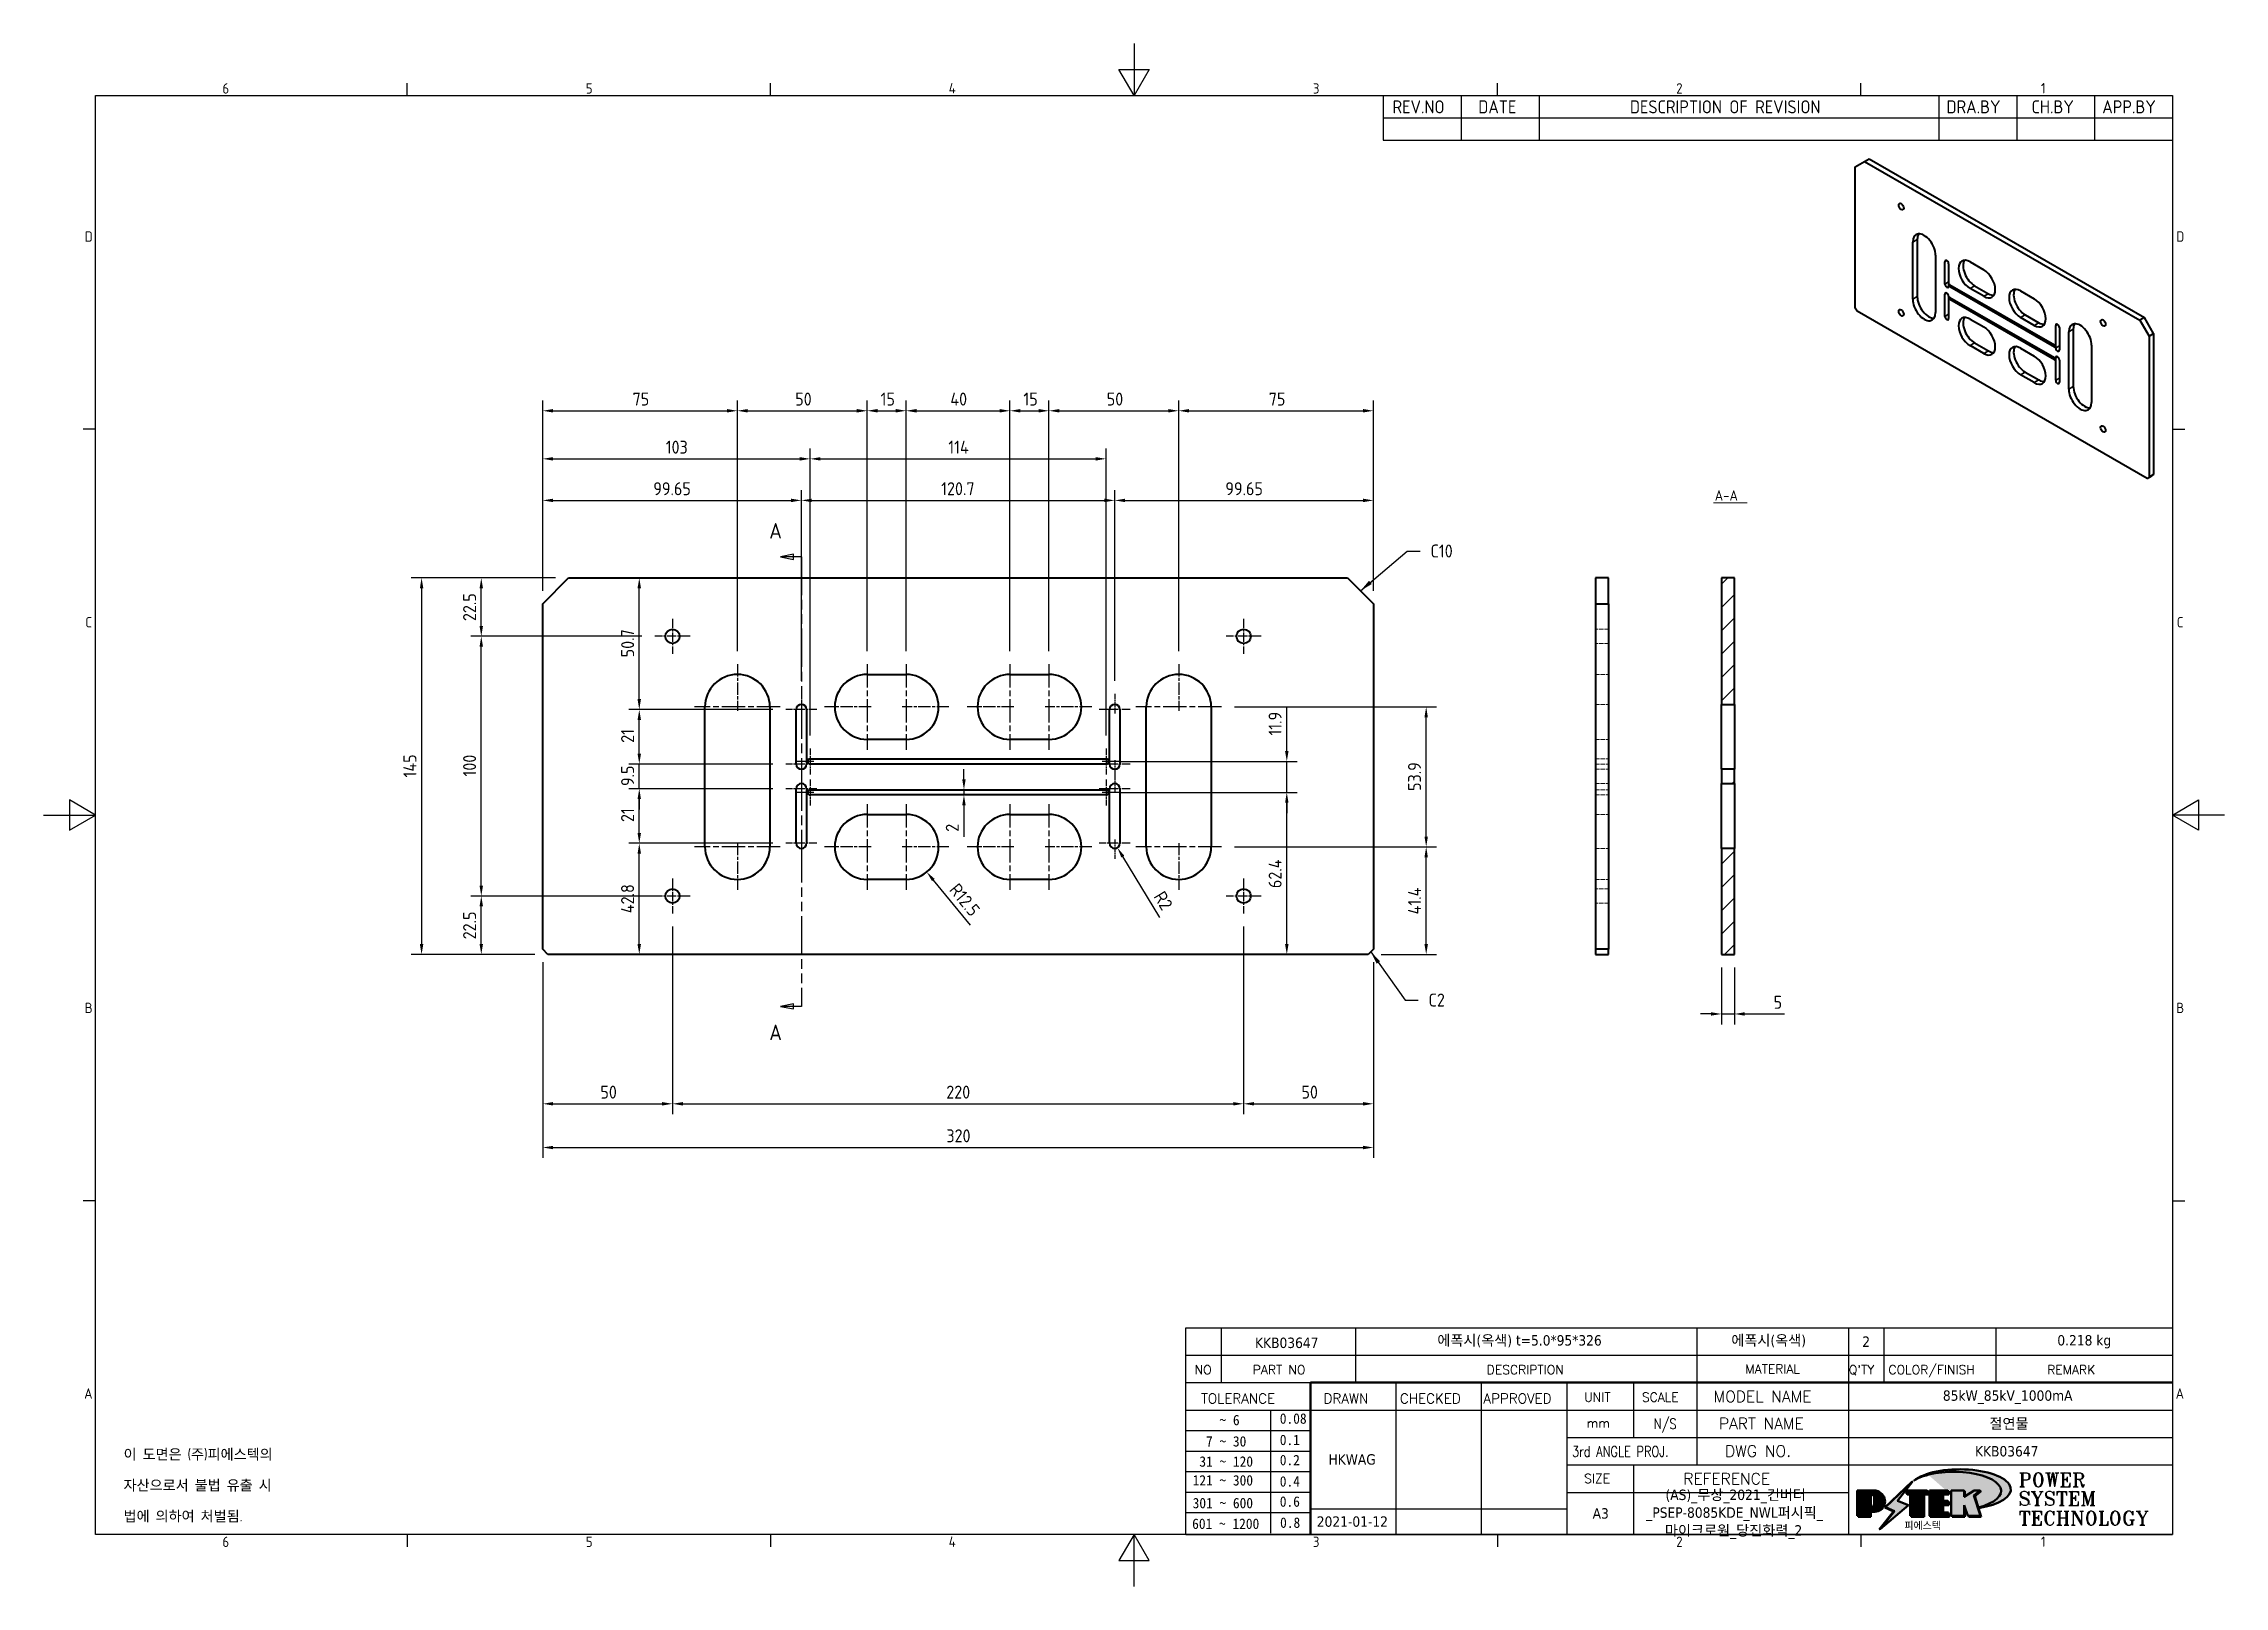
# Model space of a CAD drawing. Header units: millimetres. Extents: x 0 to 840, y 0 to 594.
import ezdxf
from ezdxf.enums import TextEntityAlignment as Align

# ---------------------------------------------------------------- set-up
doc = ezdxf.new("R2010")
doc.units = ezdxf.units.MM
doc.header["$LTSCALE"] = 2
for name, pattern in [('CHAIN', [0.3543, 0.2362, -0.0295, 0.0591, -0.0295]), ('DASHED', [0.2067, 0.1654, -0.0413]), ('DOUBLE_DASH_CHAIN', [1.2403, 0.6614, -0.0827, 0.1654, -0.0827, 0.1654, -0.0827])]:
    doc.linetypes.add(name, pattern=pattern)
doc.layers.get('0').update_dxf_attribs({"color": 3, "lineweight": 25})
for name, color, linetype, lineweight in [('가려진 것(ISO)', 2, 'DASHED', 18), ('가시적인 것(ISO)', 3, 'Continuous', 40), ('가시적인 좁은 것(ISO)', 3, 'Continuous', 35), ('경계(ISO)', 7, 'Continuous', 25), ('기호(ISO)', 5, 'Continuous', 25), ('단면선(ISO)', 7, 'CHAIN', 25), ('제목(ISO)', 5, 'Continuous', 50), ('중심 표식(ISO)', 1, 'Continuous', 25), ('치수(ISO)', 2, 'Continuous', 25), ('해치(ISO)', 7, 'Continuous', 18)]:
    doc.layers.add(name, color=color, linetype=linetype, lineweight=lineweight)
doc.styles.add('HAN_291', font='')
doc.styles.add('HAN_370', font='', dxfattribs={"width": 2})
doc.styles.add('ISO ProportionalPSTEK', font='isocp.shx')
doc.styles.add('RC_284', font='ROMANC.shx')
doc.styles.add('RC_287', font='ROMANC.shx')
doc.styles.add('RC_292', font='ROMANC.shx')
doc.styles.add('ROMANT_294', font='romant.shx')
doc.styles.add('문자 텍스트_PSTEK_POSCO', font='isocp.shx')
doc.styles.add('부품번호텍스트_PSTEK_POSCO', font='isocp.shx')
doc.styles.add('치수 텍스트_PSTEK_POSCO', font='isocp.shx')
doc.styles.add('텍스트 스타일198', font='tahoma.ttf')
doc.styles.add('텍스트 스타일333', font='ROMANC.shx', dxfattribs={"width": 0.8})
doc.styles.add('텍스트 스타일512', font='isocp.shx')
doc.styles.get('HAN_291').set_extended_font_data('GulimChe')
doc.styles.get('HAN_370').set_extended_font_data('GulimChe')
doc.dimstyles.new('치수_PSTEK_POSCO', dxfattribs={"dimscale": 2, "dimtxt": 2.5, "dimasz": 2, "dimexe": 2, "dimexo": 2.5, "dimgap": 1, "dimtad": 1, "dimrnd": 1e-08, "dimdsep": 46, "dimtxsty": '치수 텍스트_PSTEK_POSCO', "dimcen": 0.09, "dimdle": 10, "dimclrd": 7, "dimclre": 7, "dimclrt": 2, "dimadec": 1, "dimazin": 2, "dimtfac": 1, "dimtmove": 0, "dimatfit": 3, "dimfxl": 0, "dimtolj": 1, "dimlwd": -1, "dimlwe": -1, "dimarcsym": 0})
doc.dimstyles.new('치수_PSTEK_POSCO$7', dxfattribs={"dimscale": 2, "dimtxt": 2.5, "dimasz": 2.5, "dimexe": 2, "dimexo": 2.5, "dimgap": 1, "dimtad": 1, "dimrnd": 1e-08, "dimdsep": 46, "dimtxsty": '치수 텍스트_PSTEK_POSCO', "dimcen": 0.09, "dimdle": 10, "dimclrd": 7, "dimclre": 7, "dimclrt": 2, "dimadec": 1, "dimazin": 2, "dimtfac": 1, "dimtmove": 0, "dimatfit": 3, "dimfxl": 0, "dimtolj": 1, "dimlwd": -1, "dimlwe": -1, "dimarcsym": 0})

msp = doc.modelspace()

# ---------------------------------------------------------------- texts
at = {"layer": '기호(ISO)', "color": 7, "insert": (643.699, 418.026), "char_height": 4, "attachment_point": 7, "style": '텍스트 스타일512'}
msp.add_mtext('A-A ', dxfattribs=at)
at = {"layer": '기호(ISO)', "color": 2, "char_height": 5, "attachment_point": 4, "style": '치수 텍스트_PSTEK_POSCO'}
for s, insert in [('{C10}', (534.211, 398.638)), ('{C2}', (533.453, 225.755))]:
    msp.add_mtext(s, dxfattribs=dict(at, insert=insert))
at = {"layer": '기호(ISO)', "color": 7, "insert": (30.789, 38.734), "char_height": 4, "width": 102.48028, "attachment_point": 4, "line_spacing_factor": 1.78626, "style": '문자 텍스트_PSTEK_POSCO'}
msp.add_mtext('{이 도면은 (주)피에스텍의\\P자산으로서 불법 유출 시 \\P법에 의하여 처벌됨.}', dxfattribs=at)

# ---------------------------------------------------------------- blocks, each defined once
blk = doc.blocks.new('경계 Default Border')
at = {"layer": '경계(ISO)'}
for p, q in [((70, 287), (70, 289.4)), ((140, 287), (140, 289.4)), ((280, 287), (280, 289.4)), ((350, 287), (350, 289.4)), ((10, 222.75), (7.6, 222.75)), ((410, 222.75), (412.4, 222.75)), ((10, 74.25), (7.6, 74.25)), ((410, 74.25), (412.4, 74.25)), ((70, 10), (70, 7.6)), ((140, 10), (140, 7.6)), ((280, 10), (280, 7.6)), ((350, 10), (350, 7.6))]:
    blk.add_line(p, q, dxfattribs=at)
at = {"layer": '경계(ISO)', "flags": 128}
for points in [[(210, 297), (210, 287), (207.11, 292), (212.89, 292), (210, 287)], [(10, 10), (10, 287), (410, 287), (410, 10), (10, 10)], [(0, 148.5), (10, 148.5), (5, 151.39), (5, 145.61), (10, 148.5)], [(420, 148.5), (410, 148.5), (415, 151.39), (415, 145.61), (410, 148.5)], [(210, 0), (210, 10), (207.11, 5), (212.89, 5), (210, 10)]]:
    blk.add_lwpolyline(points, dxfattribs=at)
at = {"layer": '경계(ISO)', "color": 2, "char_height": 2, "attachment_point": 7, "style": '문자 텍스트_PSTEK_POSCO'}
for s, insert in [('6', (34.43, 287.38)), ('5', (104.43, 287.38)), ('4', (174.32, 287.4)), ('3', (244.45, 287.38)), ('2', (314.42, 287.38)), ('1', (384.66, 287.4)), ('D', (7.92, 258.86)), ('D', (410.72, 258.86)), ('C', (8.03, 184.61)), ('C', (410.83, 184.61)), ('B', (7.92, 110.36)), ('B', (410.72, 110.36)), ('A', (7.81, 36.12)), ('A', (410.61, 36.12)), ('6', (34.43, 7.58)), ('5', (104.43, 7.58)), ('4', (174.32, 7.6)), ('3', (244.45, 7.58)), ('2', (314.42, 7.58)), ('1', (384.66, 7.6))]:
    blk.add_mtext(s, dxfattribs=dict(at, insert=insert))
blk = doc.blocks.new('제목 블록 PSTEK')
for color, points in [(252, [(317.22, 17.06), (322.03, 21.63), (322.28, 21.94), (317.05, 16.98), (318.75, 16.19), (316, 12.72), (316.34, 13), (318.92, 16.27)]), (5, [(321.62, 17.42), (319.53, 18.25), (322.45, 22.02), (317.22, 17.06), (318.92, 16.27), (316.17, 12.8)]), (1, [(324.48, 19.61), (325.24, 19.61), (325.24, 20.26), (321.23, 20.26), (321.23, 19.61), (321.98, 19.61), (321.98, 15.34), (324.48, 15.34)]), (252, [(321.98, 19.61), (321.4, 19.61), (321.4, 19.46), (321.98, 19.46)]), (252, [(324.66, 19.46), (325.42, 19.46), (325.42, 20.11), (325.24, 20.11), (325.24, 19.61), (324.48, 19.61), (324.48, 15.34), (322.16, 15.34), (322.16, 15.19), (324.66, 15.19)]), (1, [(329.23, 20.26), (325.66, 20.26), (325.66, 15.34), (329.36, 15.34), (329.36, 15.99), (328.11, 15.99), (328.11, 17.56), (329.23, 17.56), (329.23, 18.26), (328.11, 18.26), (328.11, 19.61), (329.23, 19.61)]), (252, [(328.29, 19.46), (329.41, 19.46), (329.41, 20.11), (329.23, 20.11), (329.23, 19.61), (328.11, 19.61), (328.11, 18.26), (328.29, 18.26)]), (252, [(328.29, 17.42), (329.41, 17.42), (329.41, 18.11), (329.23, 18.11), (329.23, 17.56), (328.11, 17.56), (328.11, 15.99), (328.29, 15.99)]), (1, [(332.33, 20.26), (329.86, 20.26), (329.86, 15.34), (332.33, 15.34), (332.33, 17.43), (333.07, 15.34), (335.49, 15.34), (334.25, 19.31), (335.44, 20.26), (334.31, 20.26), (332.33, 19)]), (252, [(332.51, 16.93), (332.33, 17.43), (332.33, 15.34), (330.04, 15.34), (330.04, 15.19), (332.51, 15.19)]), (252, [(332.51, 20.11), (332.33, 20.11), (332.33, 19), (332.51, 19.11)]), (252, [(335.62, 20.11), (335.25, 20.11), (334.25, 19.31), (335.49, 15.34), (333.2, 15.34), (333.25, 15.19), (335.66, 15.19), (334.43, 19.16)]), (252, [(329.54, 15.85), (329.36, 15.85), (329.36, 15.34), (325.83, 15.34), (325.83, 15.19), (329.54, 15.19)])]:
    blk.add_hatch(color=color).paths.add_polyline_path(points)
h = blk.add_hatch(color=1)
edge = h.paths.add_edge_path(flags=0)
edge.add_line((314.22, 19.61), (314.22, 17))
edge.add_line((314.22, 17), (314.35, 17))
edge.add_arc((314.35, 17.65), 0.651, 270, 360)
edge.add_line((315, 17.65), (315, 18.96))
edge.add_arc((314.35, 18.96), 0.651, 0, 90)
edge.add_line((314.35, 19.61), (314.22, 19.61))
edge = h.paths.add_edge_path()
edge.add_arc((314.98, 18.29), 1.97, 270, 450)
edge.add_line((314.98, 20.26), (311.77, 20.26))
edge.add_line((311.77, 20.26), (311.77, 15.34))
edge.add_line((311.77, 15.34), (314.22, 15.34))
edge.add_line((314.22, 15.34), (314.22, 16.32))
edge.add_line((314.22, 16.32), (314.98, 16.32))
h = blk.add_hatch(color=252)
edge = h.paths.add_edge_path()
edge.add_arc((314.98, 18.29), 1.97, 270, 406.8279)
edge.add_arc((315.16, 18.14), 1.97, -90, 53.561, ccw=False)
edge.add_line((315.16, 16.17), (314.4, 16.17))
edge.add_line((314.4, 16.17), (314.4, 15.19))
edge.add_line((314.4, 15.19), (311.94, 15.19))
edge.add_line((311.94, 15.19), (311.94, 15.34))
edge.add_line((311.94, 15.34), (314.22, 15.34))
edge.add_line((314.22, 15.34), (314.22, 16.32))
edge.add_line((314.22, 16.32), (314.98, 16.32))
h = blk.add_hatch(color=252)
edge = h.paths.add_edge_path()
edge.add_line((314.4, 19.46), (314.53, 19.46))
edge.add_arc((314.53, 18.81), 0.651, 60.4189, 90, ccw=False)
edge.add_arc((314.35, 18.96), 0.651, 39.9699, 90)
edge.add_line((314.35, 19.61), (314.22, 19.61))
edge.add_line((314.22, 19.61), (314.22, 17))
edge.add_line((314.22, 17), (314.35, 17))
edge.add_arc((314.35, 17.65), 0.651, 270, 274.6931)
edge.add_line((314.4, 17), (314.4, 19.46))
at = {"layer": '해치(ISO)', "true_color": 0x27d1fc}
h = blk.add_hatch(color=140, dxfattribs=at)
edge = h.paths.add_edge_path()
edge.add_ellipse((330.37, 20.16), major_axis=(9.1, 0), ratio=0.40699, start_angle=301.3098, end_angle=507.7437)
edge.add_ellipse((331.53, 20.46), major_axis=(-9.82, 0), ratio=0.39426, start_angle=111.5121, end_angle=334.4703, ccw=False)
edge.add_line((335.14, 16.86), (335.1, 16.99))
at = {"color": 180}
for p, q in [((182.48, 11.79), (182.48, 51.57)), ((182.48, 51.57), (372.48, 51.57)), ((189.27, 51.57), (189.27, 41.01)), ((215.22, 41.01), (215.22, 51.57)), ((280.88, 51.57), (280.88, 41.01)), ((310.09, 51.57), (310.09, 41.01)), ((316.9, 51.57), (316.9, 41.01)), ((338.46, 51.57), (338.46, 41.01)), ((372.48, 51.57), (372.48, 11.79)), ((182.48, 46.29), (372.48, 46.29)), ((182.48, 41.01), (206.45, 41.01)), ((222.94, 11.79), (222.94, 41.01)), ((239.43, 11.79), (239.43, 41.01)), ((255.92, 11.79), (255.92, 41.01)), ((268.69, 41.01), (268.69, 30.45)), ((280.88, 41.01), (280.88, 25.17)), ((310.09, 41.01), (310.09, 11.79)), ((182.48, 35.73), (206.45, 35.73)), ((198.86, 12.03), (198.86, 35.73)), ((206.45, 35.73), (372.48, 35.73)), ((182.48, 31.78), (206.45, 31.78)), ((255.92, 30.45), (372.48, 30.45)), ((182.48, 27.83), (206.45, 27.83)), ((182.48, 23.88), (206.45, 23.88)), ((255.92, 25.17), (372.48, 25.17)), ((268.69, 25.17), (268.69, 11.79)), ((182.48, 19.93), (206.45, 19.93)), ((255.92, 19.89), (310.09, 19.89)), ((182.48, 15.98), (206.45, 15.98)), ((206.45, 16.74), (255.92, 16.74)), ((182.48, 11.79), (372.48, 11.79))]:
    blk.add_line(p, q, dxfattribs=at)
at = {"color": 7, "lineweight": 50}
for p, q in [((206.45, 11.79), (206.45, 41.01)), ((206.45, 41.01), (372.48, 41.01))]:
    blk.add_line(p, q, dxfattribs=at)
at = {"color": 7}
for p, q in [((322.28, 21.94), (317.05, 16.98)), ((322.45, 22.02), (317.22, 17.06)), ((317.22, 17.06), (322.03, 21.63)), ((319.53, 18.25), (322.45, 22.02)), ((322.03, 21.63), (322.28, 21.94)), ((314.98, 20.26), (311.77, 20.26)), ((311.77, 20.26), (311.77, 15.34)), ((314.98, 20.26), (311.77, 20.26)), ((311.77, 20.26), (311.77, 15.34)), ((314.22, 17), (314.22, 19.61)), ((314.22, 19.61), (314.35, 19.61)), ((314.35, 19.61), (314.22, 19.61)), ((314.22, 19.61), (314.22, 17)), ((314.22, 17), (314.22, 19.61)), ((314.22, 19.61), (314.35, 19.61)), ((314.35, 17), (314.22, 17)), ((314.22, 17), (314.35, 17)), ((314.35, 17), (314.22, 17)), ((314.4, 19.46), (314.53, 19.46)), ((314.4, 17), (314.4, 19.46)), ((315, 18.96), (315, 17.65)), ((315, 18.96), (315, 17.65)), ((316.17, 12.8), (321.62, 17.42)), ((317.05, 16.98), (318.75, 16.19)), ((318.92, 16.27), (317.22, 17.06)), ((317.22, 17.06), (318.92, 16.27)), ((321.62, 17.42), (319.53, 18.25)), ((325.24, 20.26), (321.23, 20.26)), ((321.23, 20.26), (321.23, 19.61)), ((325.24, 20.26), (321.23, 20.26)), ((321.23, 20.26), (321.23, 19.61)), ((321.23, 19.61), (321.98, 19.61)), ((321.23, 19.61), (321.98, 19.61)), ((321.4, 19.61), (321.4, 19.46)), ((321.98, 19.61), (321.4, 19.61)), ((321.4, 19.46), (321.98, 19.46)), ((321.98, 19.61), (321.98, 15.34)), ((321.98, 19.46), (321.98, 19.61)), ((321.98, 19.61), (321.98, 15.34)), ((324.48, 19.61), (325.24, 19.61)), ((324.48, 15.34), (324.48, 19.61)), ((325.24, 19.61), (324.48, 19.61)), ((324.48, 19.61), (324.48, 15.34)), ((324.48, 19.61), (325.24, 19.61)), ((324.48, 15.34), (324.48, 19.61)), ((324.66, 19.46), (325.42, 19.46)), ((324.66, 15.19), (324.66, 19.46)), ((325.24, 19.61), (325.24, 20.26)), ((325.24, 19.61), (325.24, 20.26)), ((325.42, 20.11), (325.24, 20.11)), ((325.24, 20.11), (325.24, 19.61)), ((325.42, 19.46), (325.42, 20.11)), ((329.23, 20.26), (325.66, 20.26)), ((325.66, 20.26), (325.66, 15.34)), ((325.66, 20.26), (325.66, 15.34)), ((329.23, 20.26), (325.66, 20.26)), ((328.11, 18.26), (328.11, 19.61)), ((328.11, 19.61), (329.23, 19.61)), ((329.23, 19.61), (328.11, 19.61)), ((328.11, 19.61), (328.11, 18.26)), ((328.11, 18.26), (328.11, 19.61)), ((328.11, 19.61), (329.23, 19.61)), ((329.23, 18.26), (328.11, 18.26)), ((328.11, 18.26), (328.29, 18.26)), ((329.23, 18.26), (328.11, 18.26)), ((328.11, 17.56), (329.23, 17.56)), ((328.11, 15.99), (328.11, 17.56)), ((329.23, 17.56), (328.11, 17.56)), ((328.11, 17.56), (328.11, 15.99)), ((328.11, 17.56), (329.23, 17.56)), ((328.11, 15.99), (328.11, 17.56)), ((328.29, 18.26), (328.29, 19.46)), ((328.29, 19.46), (329.41, 19.46)), ((328.29, 15.99), (328.29, 17.42)), ((328.29, 17.42), (329.41, 17.42)), ((329.23, 19.61), (329.23, 20.26)), ((329.23, 19.61), (329.23, 20.26)), ((329.41, 20.11), (329.23, 20.11)), ((329.23, 20.11), (329.23, 19.61)), ((329.23, 17.56), (329.23, 18.26)), ((329.23, 17.56), (329.23, 18.26)), ((329.41, 18.11), (329.23, 18.11)), ((329.23, 18.11), (329.23, 17.56)), ((329.41, 19.46), (329.41, 20.11)), ((329.41, 17.42), (329.41, 18.11)), ((332.33, 20.26), (329.86, 20.26)), ((329.86, 20.26), (329.86, 15.34)), ((329.86, 20.26), (329.86, 15.34)), ((332.33, 20.26), (329.86, 20.26)), ((334.31, 20.26), (332.33, 19)), ((332.33, 19), (332.33, 20.26)), ((334.31, 20.26), (332.33, 19)), ((332.33, 19), (332.33, 20.26)), ((332.51, 20.11), (332.33, 20.11)), ((332.33, 20.11), (332.33, 19)), ((332.33, 19), (332.51, 19.11)), ((332.33, 17.43), (333.07, 15.34)), ((332.33, 15.34), (332.33, 17.43)), ((332.51, 16.93), (332.33, 17.43)), ((332.33, 17.43), (332.33, 15.34)), ((332.33, 17.43), (333.07, 15.34)), ((332.33, 15.34), (332.33, 17.43)), ((332.51, 19.11), (332.51, 20.11)), ((332.51, 15.19), (332.51, 16.93)), ((334.25, 19.31), (335.44, 20.26)), ((334.25, 19.31), (335.44, 20.26)), ((335.25, 20.11), (334.25, 19.31)), ((335.49, 15.34), (334.25, 19.31)), ((334.25, 19.31), (335.49, 15.34)), ((335.49, 15.34), (334.25, 19.31)), ((335.44, 20.26), (334.31, 20.26)), ((335.44, 20.26), (334.31, 20.26)), ((334.43, 19.16), (335.62, 20.11)), ((335.66, 15.19), (334.43, 19.16)), ((335.62, 20.11), (335.25, 20.11)), ((345.04, 17.5), (344.99, 17.69)), ((311.77, 15.34), (314.22, 15.34)), ((311.77, 15.34), (314.22, 15.34)), ((314.22, 15.34), (311.94, 15.34)), ((311.94, 15.34), (311.94, 15.19)), ((311.94, 15.19), (314.4, 15.19)), ((314.22, 16.32), (314.98, 16.32)), ((314.22, 15.34), (314.22, 16.32)), ((314.98, 16.32), (314.22, 16.32)), ((314.22, 16.32), (314.22, 15.34)), ((314.22, 16.32), (314.98, 16.32)), ((314.22, 15.34), (314.22, 16.32)), ((314.4, 16.17), (315.16, 16.17)), ((314.4, 15.19), (314.4, 16.17)), ((318.75, 16.19), (316, 12.72)), ((316, 12.72), (316.34, 13)), ((318.92, 16.27), (316.17, 12.8)), ((316.34, 13), (318.92, 16.27)), ((321.98, 15.34), (324.48, 15.34)), ((321.98, 15.34), (324.48, 15.34)), ((324.48, 15.34), (322.16, 15.34)), ((322.16, 15.34), (322.16, 15.19)), ((322.16, 15.19), (324.66, 15.19)), ((325.66, 15.34), (329.36, 15.34)), ((325.66, 15.34), (329.36, 15.34)), ((329.36, 15.34), (325.83, 15.34)), ((325.83, 15.34), (325.83, 15.19)), ((325.83, 15.19), (329.54, 15.19)), ((329.36, 15.99), (328.11, 15.99)), ((328.11, 15.99), (328.29, 15.99)), ((329.36, 15.99), (328.11, 15.99)), ((329.36, 15.34), (329.36, 15.99)), ((329.36, 15.34), (329.36, 15.99)), ((329.54, 15.85), (329.36, 15.85)), ((329.36, 15.85), (329.36, 15.34)), ((329.54, 15.19), (329.54, 15.85)), ((329.86, 15.34), (332.33, 15.34)), ((329.86, 15.34), (332.33, 15.34)), ((332.33, 15.34), (330.04, 15.34)), ((330.04, 15.34), (330.04, 15.19)), ((330.04, 15.19), (332.51, 15.19)), ((333.07, 15.34), (335.49, 15.34)), ((333.07, 15.34), (335.49, 15.34)), ((335.49, 15.34), (333.2, 15.34)), ((333.2, 15.34), (333.25, 15.19)), ((333.25, 15.19), (335.66, 15.19))]:
    blk.add_line(p, q, dxfattribs=at)
at = {"color": 5}
for p, q in [((322.45, 22.02), (317.22, 17.06)), ((319.53, 18.25), (322.45, 22.02)), ((316.17, 12.8), (321.62, 17.42)), ((317.22, 17.06), (318.92, 16.27)), ((321.62, 17.42), (319.53, 18.25)), ((318.92, 16.27), (316.17, 12.8))]:
    blk.add_line(p, q, dxfattribs=at)
at = {"color": 1}
for p, q in [((314.98, 20.26), (311.77, 20.26)), ((311.77, 20.26), (311.77, 15.34)), ((314.22, 17), (314.22, 19.61)), ((314.22, 19.61), (314.35, 19.61)), ((314.35, 17), (314.22, 17)), ((315, 18.96), (315, 17.65)), ((325.24, 20.26), (321.23, 20.26)), ((321.23, 20.26), (321.23, 19.61)), ((321.23, 19.61), (321.98, 19.61)), ((321.98, 19.61), (321.98, 15.34)), ((324.48, 19.61), (325.24, 19.61)), ((324.48, 15.34), (324.48, 19.61)), ((325.24, 19.61), (325.24, 20.26)), ((329.23, 20.26), (325.66, 20.26)), ((325.66, 20.26), (325.66, 15.34)), ((328.11, 18.26), (328.11, 19.61)), ((328.11, 19.61), (329.23, 19.61)), ((329.23, 18.26), (328.11, 18.26)), ((328.11, 17.56), (329.23, 17.56)), ((328.11, 15.99), (328.11, 17.56)), ((329.23, 19.61), (329.23, 20.26)), ((329.23, 17.56), (329.23, 18.26)), ((332.33, 20.26), (329.86, 20.26)), ((329.86, 20.26), (329.86, 15.34)), ((334.31, 20.26), (332.33, 19)), ((332.33, 19), (332.33, 20.26)), ((332.33, 17.43), (333.07, 15.34)), ((332.33, 15.34), (332.33, 17.43)), ((334.25, 19.31), (335.44, 20.26)), ((335.49, 15.34), (334.25, 19.31)), ((335.44, 20.26), (334.31, 20.26)), ((311.77, 15.34), (314.22, 15.34)), ((314.22, 16.32), (314.98, 16.32)), ((314.22, 15.34), (314.22, 16.32)), ((321.98, 15.34), (324.48, 15.34)), ((325.66, 15.34), (329.36, 15.34)), ((329.36, 15.99), (328.11, 15.99)), ((329.36, 15.34), (329.36, 15.99)), ((329.86, 15.34), (332.33, 15.34)), ((333.07, 15.34), (335.49, 15.34))]:
    blk.add_line(p, q, dxfattribs=at)
at = {"color": 7}
for centre, radius, start, end in [((314.35, 18.96), 0.651, 0, 90), ((314.35, 18.96), 0.651, 39.9699, 90), ((314.35, 18.96), 0.651, 0, 90), ((314.35, 17.65), 0.651, 270, 0), ((314.35, 17.65), 0.651, 270, 0), ((314.35, 17.65), 0.651, 270, 274.6931), ((314.53, 18.81), 0.651, 60.4189, 90), ((314.98, 18.29), 1.97, 270, 90), ((314.98, 18.29), 1.97, 270, 90), ((314.98, 18.29), 1.97, 270, 46.8279), ((315.16, 18.14), 1.97, 270, 53.561)]:
    blk.add_arc(centre, radius, start, end, dxfattribs=at)
at = {"color": 1}
for centre, radius, start, end in [((314.35, 18.96), 0.651, 0, 90), ((314.35, 17.65), 0.651, 270, 0), ((314.98, 18.29), 1.97, 270, 90)]:
    blk.add_arc(centre, radius, start, end, dxfattribs=at)
at = {"layer": '제목(ISO)', "lineweight": 18}
blk.add_line((182.48, 35.73), (182.48, 11.79), dxfattribs=at)
at = {"layer": '제목(ISO)'}
for p, q in [((322.28, 21.94), (317.05, 16.98)), ((322.45, 22.02), (317.22, 17.06)), ((317.22, 17.06), (322.03, 21.63)), ((319.53, 18.25), (322.45, 22.02)), ((322.03, 21.63), (322.28, 21.94)), ((314.98, 20.26), (311.77, 20.26)), ((311.77, 20.26), (311.77, 15.34)), ((314.22, 17), (314.22, 19.61)), ((314.22, 19.61), (314.35, 19.61)), ((314.35, 19.61), (314.22, 19.61)), ((314.22, 19.61), (314.22, 17)), ((314.35, 17), (314.22, 17)), ((314.22, 17), (314.35, 17)), ((314.4, 19.46), (314.53, 19.46)), ((314.4, 17), (314.4, 19.46)), ((315, 18.96), (315, 17.65)), ((316.17, 12.8), (321.62, 17.42)), ((317.05, 16.98), (318.75, 16.19)), ((317.22, 17.06), (318.92, 16.27)), ((318.92, 16.27), (317.22, 17.06)), ((321.62, 17.42), (319.53, 18.25)), ((325.24, 20.26), (321.23, 20.26)), ((321.23, 20.26), (321.23, 19.61)), ((321.23, 19.61), (321.98, 19.61)), ((321.98, 19.61), (321.4, 19.61)), ((321.4, 19.61), (321.4, 19.46)), ((321.4, 19.46), (321.98, 19.46)), ((321.98, 19.61), (321.98, 15.34)), ((321.98, 19.46), (321.98, 19.61)), ((324.48, 19.61), (325.24, 19.61)), ((324.48, 15.34), (324.48, 19.61)), ((325.24, 19.61), (324.48, 19.61)), ((324.48, 19.61), (324.48, 15.34)), ((324.66, 19.46), (325.42, 19.46)), ((324.66, 15.19), (324.66, 19.46)), ((325.24, 19.61), (325.24, 20.26)), ((325.42, 20.11), (325.24, 20.11)), ((325.24, 20.11), (325.24, 19.61)), ((325.42, 19.46), (325.42, 20.11)), ((329.23, 20.26), (325.66, 20.26)), ((325.66, 20.26), (325.66, 15.34)), ((328.11, 18.26), (328.11, 19.61)), ((328.11, 19.61), (329.23, 19.61)), ((329.23, 19.61), (328.11, 19.61)), ((328.11, 19.61), (328.11, 18.26)), ((329.23, 18.26), (328.11, 18.26)), ((328.11, 18.26), (328.29, 18.26)), ((328.11, 15.99), (328.11, 17.56)), ((328.11, 17.56), (329.23, 17.56)), ((329.23, 17.56), (328.11, 17.56)), ((328.11, 17.56), (328.11, 15.99)), ((328.29, 19.46), (329.41, 19.46)), ((328.29, 18.26), (328.29, 19.46)), ((328.29, 17.42), (329.41, 17.42)), ((328.29, 15.99), (328.29, 17.42)), ((329.23, 19.61), (329.23, 20.26)), ((329.41, 20.11), (329.23, 20.11)), ((329.23, 20.11), (329.23, 19.61)), ((329.23, 17.56), (329.23, 18.26)), ((329.41, 18.11), (329.23, 18.11)), ((329.23, 18.11), (329.23, 17.56)), ((329.41, 19.46), (329.41, 20.11)), ((329.41, 17.42), (329.41, 18.11)), ((332.33, 20.26), (329.86, 20.26)), ((329.86, 20.26), (329.86, 15.34)), ((334.31, 20.26), (332.33, 19)), ((332.33, 19), (332.33, 20.26)), ((332.51, 20.11), (332.33, 20.11)), ((332.33, 20.11), (332.33, 19)), ((332.33, 19), (332.51, 19.11)), ((332.33, 15.34), (332.33, 17.43)), ((332.33, 17.43), (333.07, 15.34)), ((332.51, 16.93), (332.33, 17.43)), ((332.33, 17.43), (332.33, 15.34)), ((332.51, 19.11), (332.51, 20.11)), ((332.51, 15.19), (332.51, 16.93)), ((334.25, 19.31), (335.44, 20.26)), ((335.25, 20.11), (334.25, 19.31)), ((335.49, 15.34), (334.25, 19.31)), ((334.25, 19.31), (335.49, 15.34)), ((335.44, 20.26), (334.31, 20.26)), ((334.43, 19.16), (335.62, 20.11)), ((335.66, 15.19), (334.43, 19.16)), ((335.62, 20.11), (335.25, 20.11)), ((311.77, 15.34), (314.22, 15.34)), ((314.22, 15.34), (311.94, 15.34)), ((311.94, 15.34), (311.94, 15.19)), ((311.94, 15.19), (314.4, 15.19)), ((314.22, 15.34), (314.22, 16.32)), ((314.22, 16.32), (314.98, 16.32)), ((314.98, 16.32), (314.22, 16.32)), ((314.22, 16.32), (314.22, 15.34)), ((314.4, 15.19), (314.4, 16.17)), ((314.4, 16.17), (315.16, 16.17)), ((318.75, 16.19), (316, 12.72)), ((316, 12.72), (316.34, 13)), ((318.92, 16.27), (316.17, 12.8)), ((316.34, 13), (318.92, 16.27)), ((321.98, 15.34), (324.48, 15.34)), ((324.48, 15.34), (322.16, 15.34)), ((322.16, 15.34), (322.16, 15.19)), ((322.16, 15.19), (324.66, 15.19)), ((325.66, 15.34), (329.36, 15.34)), ((329.36, 15.34), (325.83, 15.34)), ((325.83, 15.34), (325.83, 15.19)), ((325.83, 15.19), (329.54, 15.19)), ((329.36, 15.99), (328.11, 15.99)), ((328.11, 15.99), (328.29, 15.99)), ((329.36, 15.34), (329.36, 15.99)), ((329.54, 15.85), (329.36, 15.85)), ((329.36, 15.85), (329.36, 15.34)), ((329.54, 15.19), (329.54, 15.85)), ((329.86, 15.34), (332.33, 15.34)), ((332.33, 15.34), (330.04, 15.34)), ((330.04, 15.34), (330.04, 15.19)), ((330.04, 15.19), (332.51, 15.19)), ((333.07, 15.34), (335.49, 15.34)), ((335.49, 15.34), (333.2, 15.34)), ((333.2, 15.34), (333.25, 15.19)), ((333.25, 15.19), (335.66, 15.19))]:
    blk.add_line(p, q, dxfattribs=at)
at = {"layer": '제목(ISO)', "color": 4}
blk.add_line((335.14, 16.86), (335.1, 16.99), dxfattribs=at)
at = {"layer": '제목(ISO)'}
for centre, radius, start, end in [((314.35, 18.96), 0.651, 0, 90), ((314.35, 18.96), 0.651, 39.9699, 90), ((314.35, 17.65), 0.651, 270, 0), ((314.35, 17.65), 0.651, 270, 274.6931), ((314.53, 18.81), 0.651, 60.4189, 90), ((314.98, 18.29), 1.97, 46.8279, 90), ((314.98, 18.29), 1.97, 270, 46.8279), ((314.98, 18.29), 1.97, 270, 46.8279), ((315.16, 18.14), 1.97, 270, 53.561)]:
    blk.add_arc(centre, radius, start, end, dxfattribs=at)
at = {"layer": '제목(ISO)', "color": 4}
for centre, major_axis, ratio, start_param, end_param in [((331.53, 20.46), (9.82, 0), 0.39426, 5.087845, 8.9792), ((330.37, 20.16), (9.1, 0), 0.40699, 5.258849, 8.861799)]:
    blk.add_ellipse(centre, major_axis=major_axis, ratio=ratio, start_param=start_param, end_param=end_param, dxfattribs=at)
at = {"color": 2}
for s, height, style, p in [('NO', 1.742, 'RC_284', (184.14, 42.62)), ('PART NO', 1.742, 'RC_284', (195.34, 42.62)), ('DESCRIPTION', 1.7424, 'RC_284', (240.4, 42.62)), ("Q'TY", 1.742, 'RC_284', (310.14, 42.62)), ('COLOR/FINISH', 1.7424, 'RC_284', (317.77, 42.62)), ('REMARK', 1.742, 'RC_284', (348.35, 42.62)), (' TOLERANCE', 1.9, 'RC_287', (184.09, 37.01)), ('DRAWN', 1.9, 'RC_287', (208.98, 37.01)), ('CHECKED', 1.9, 'RC_287', (223.69, 37.01)), ('APPROVED', 1.9, 'RC_287', (239.78, 37.01)), ('UNIT', 1.742, 'RC_284', (259.17, 37.34)), ('SCALE', 1.742, 'RC_284', (270.29, 37.34)), ('MODEL NAME', 2.178, 'RC_292', (284.1, 37.25)), ('    ~ 6', 2, 'HAN_291', (183.77, 32.82)), ('0.08', 2, 'HAN_291', (200.55, 33.1)), ('PART NAME', 2.178, 'RC_292', (285.14, 32.03)), ('  7 ~ 30', 2, 'HAN_291', (183.77, 28.71)), ('0.1', 2, 'HAN_291', (200.55, 28.99)), ('mm', 1.742, 'RC_284', (259.65, 32.35)), (' 31 ~ 120', 2, 'HAN_291', (183.77, 24.83)), ('0.2', 2, 'HAN_291', (200.55, 25.11)), (' DWG NO.', 2.178, 'RC_292', (284.81, 26.75)), ('121 ~ 300', 2, 'HAN_291', (183.77, 21.21)), ('0.4', 2, 'HAN_291', (200.55, 21)), ('SIZE', 1.742, 'RC_284', (259.17, 21.69)), ('REFERENCE', 2.178, 'RC_292', (278.27, 21.43)), ('301 ~ 600', 2, 'HAN_291', (183.77, 16.83)), ('0.6', 2, 'HAN_291', (200.55, 17.12)), ('601 ~ 1200', 2, 'HAN_291', (183.68, 12.85)), ('0.8', 2, 'HAN_291', (200.61, 13.06))]:
    blk.add_text(s, height=height, dxfattribs=dict(at, style=style)).set_placement(p)
at = {"color": 2, "style": 'RC_284'}
blk.add_text('MATERIAL', height=1.742, dxfattribs=at).set_placement((295.48, 43.65), align=Align.MIDDLE_CENTER)
at = {"color": 7, "style": '텍스트 스타일333', "width": 0.8}
blk.add_text('N/S', height=2, dxfattribs=at).set_placement((274.78, 33.09), align=Align.MIDDLE_CENTER)
at = {"color": 2, "style": '텍스트 스타일333', "width": 0.8}
blk.add_text('3rd ANGLE PROJ.', height=2, dxfattribs=at).set_placement((256.84, 26.76))
at = {"color": 7, "style": 'ROMANT_294'}
for s, p in [('POWER', (342.83, 20.97)), ('SYSTEM', (342.83, 17.33)), ('TECHNOLOGY', (342.83, 13.57))]:
    blk.add_text(s, height=2.7, dxfattribs=at).set_placement(p)
at = {"color": 7, "insert": (320.85, 14.21), "char_height": 1.4, "attachment_point": 1, "line_spacing_factor": 0.332, "style": 'HAN_370'}
blk.add_mtext('\\fHY견고딕|b0|i0;\\H1.4000;피에스텍', dxfattribs=at)
at = {"layer": '제목(ISO)', "color": 7, "style": '텍스트 스타일198'}
for tag, p in [('설명_001', (230.9, 48.15)), ('재질_001', (287.51, 48.16)), ('질량\\P3;_001', (350.3, 48.16)), ('부품_번호_001', (195.78, 47.68)), ("3._Q'TY_001", (312.73, 47.9)), ('1._MODEL_NAME_001', (328.26, 37.52)), ('제목_001', (337.22, 32.13)), ('설계자_001', (209.94, 25.23)), ('부품_번호_001', (334.44, 26.81)), ('시트_크기_001', (260.81, 14.84)), ('프로젝트_002', (271.12, 14.99)), ('프로젝트_001', (274.83, 18.42)), ('작성_날짜_001', (207.68, 13.27)), ('프로젝트_003', (274.73, 11.57))]:
    blk.add_attdef(tag, p, '', height=2, dxfattribs=at)
for tag, p in [('4._COLOR', (327.68, 48.93)), ('점검자', (231.18, 26.23)), ('엔지니어링_승인자', (247.67, 26.23)), ('점검_날짜', (231.18, 14.27)), ('엔지니어링_승인_날짜', (247.67, 14.27))]:
    blk.add_attdef(tag, text='', height=2, dxfattribs=at).set_placement(p, align=Align.MIDDLE_CENTER)
blk = doc.blocks.new('리비전 내역')
at = {"layer": '기호(ISO)'}
for p, q in [((258, 287), (410, 287)), ((258, 287), (258, 282.72)), ((273, 287), (273, 282.72)), ((288, 287), (288, 282.72)), ((365, 287), (365, 282.72)), ((380, 287), (380, 282.72)), ((395, 287), (395, 282.72)), ((410, 287), (410, 282.72)), ((258, 282.72), (410, 282.72)), ((258, 282.72), (258, 278.44)), ((273, 282.72), (273, 278.44)), ((288, 282.72), (288, 278.44)), ((365, 282.72), (365, 278.44)), ((380, 282.72), (380, 278.44)), ((395, 282.72), (395, 278.44)), ((410, 282.72), (410, 278.44)), ((258, 278.44), (410, 278.44))]:
    blk.add_line(p, q, dxfattribs=at)
at = {"layer": '기호(ISO)', "color": 2, "char_height": 2.5, "attachment_point": 7, "style": 'ISO ProportionalPSTEK'}
for s, insert in [('REV.NO', (259.79, 283.58)), ('DATE', (276.31, 283.58)), ('DESCRIPTION OF REVISION', (305.51, 283.58)), ('DRA.BY', (366.48, 283.58)), ('CH.BY', (382.86, 283.58)), ('APP.BY', (396.48, 283.58))]:
    blk.add_mtext(s, dxfattribs=dict(at, insert=insert))
blk = doc.blocks.new('2dTransSection0')
at = {"layer": '단면선(ISO)', "linetype": 'Continuous'}
for p, q in [((144.44, 198.71), (141.94, 198.21)), ((144.44, 198.21), (141.94, 198.21)), ((141.94, 198.21), (144.44, 197.71)), ((144.44, 197.71), (144.44, 198.71)), ((145.94, 198.21), (144.44, 198.21)), ((145.94, 198.21), (145.94, 194.67)), ((145.94, 115.2), (145.94, 111.66)), ((144.44, 112.16), (141.94, 111.66)), ((144.44, 111.66), (141.94, 111.66)), ((141.94, 111.66), (144.44, 111.16)), ((144.44, 111.16), (144.44, 112.16)), ((145.94, 111.66), (144.44, 111.66))]:
    blk.add_line(p, q, dxfattribs=at)
at = {"layer": '단면선(ISO)', "linetype": 'DOUBLE_DASH_CHAIN', "ltscale": 5.577208}
blk.add_line((145.94, 198.21), (145.94, 111.66), dxfattribs=at)
at = {"layer": '단면선(ISO)', "linetype": 'Continuous', "flags": 128}
for points in [[(144.44, 198.71), (141.94, 198.21), (144.44, 197.71), (144.44, 198.71)], [(144.44, 112.16), (141.94, 111.66), (144.44, 111.16), (144.44, 112.16)]]:
    blk.add_lwpolyline(points, dxfattribs=at)
at = {"layer": '단면선(ISO)'}
for points in [[(144.44, 198.71), (141.94, 198.21), (144.44, 197.71), (144.44, 198.71)], [(144.44, 112.16), (141.94, 111.66), (144.44, 111.16), (144.44, 112.16)]]:
    blk.add_solid(points, dxfattribs=at)
at = {"layer": '단면선(ISO)', "char_height": 3, "attachment_point": 7, "style": '부품번호텍스트_PSTEK_POSCO'}
for insert in [(139.76, 201.71), (139.76, 105.15)]:
    blk.add_mtext('A', dxfattribs=dict(at, insert=insert))
blk = doc.blocks.new('*D23')
at = {"layer": 'Defpoints', "color": 0, "transparency": 16777216}
for p in [(242.23, 259.05), (192.23, 245.3), (242.23, 185.8)]:
    blk.add_point(p, dxfattribs=at)
at = {"layer": '치수(ISO)', "color": 7, "transparency": 16777216}
for p, q in [((242.23, 254.05), (242.23, 181.8)), ((192.23, 240.3), (192.23, 181.8)), ((196.23, 185.8), (238.23, 185.8))]:
    blk.add_line(p, q, dxfattribs=at)
for points in [[(196.23, 186.47), (196.23, 185.14), (192.23, 185.8)], [(238.23, 186.47), (238.23, 185.14), (242.23, 185.8)]]:
    blk.add_solid(points, dxfattribs=at)
at = {"layer": '치수(ISO)', "color": 2, "transparency": 16777216, "insert": (214.46, 190.3), "char_height": 5, "attachment_point": 4, "style": '치수 텍스트_PSTEK_POSCO'}
blk.add_mtext('\\A1;50', dxfattribs=at)
blk = doc.blocks.new('*D24')
at = {"layer": 'Defpoints', "color": 0, "transparency": 16777216}
for p in [(242.23, 259.05), (462.23, 259.05), (462.23, 185.8)]:
    blk.add_point(p, dxfattribs=at)
at = {"layer": '치수(ISO)', "color": 7, "transparency": 16777216}
for p, q in [((242.23, 254.05), (242.23, 181.8)), ((462.23, 254.05), (462.23, 181.8)), ((246.23, 185.8), (458.23, 185.8))]:
    blk.add_line(p, q, dxfattribs=at)
for points in [[(246.23, 186.47), (246.23, 185.14), (242.23, 185.8)], [(458.23, 186.47), (458.23, 185.14), (462.23, 185.8)]]:
    blk.add_solid(points, dxfattribs=at)
at = {"layer": '치수(ISO)', "color": 2, "transparency": 16777216, "insert": (347.69, 190.3), "char_height": 5, "attachment_point": 4, "style": '치수 텍스트_PSTEK_POSCO'}
blk.add_mtext('\\A1;220', dxfattribs=at)
blk = doc.blocks.new('*D25')
at = {"layer": 'Defpoints', "color": 0, "transparency": 16777216}
for p in [(462.23, 259.05), (512.23, 245.3), (512.23, 185.8)]:
    blk.add_point(p, dxfattribs=at)
at = {"layer": '치수(ISO)', "color": 7, "transparency": 16777216}
for p, q in [((462.23, 254.05), (462.23, 181.8)), ((512.23, 240.3), (512.23, 181.8)), ((466.23, 185.8), (508.23, 185.8))]:
    blk.add_line(p, q, dxfattribs=at)
for points in [[(466.23, 186.47), (466.23, 185.14), (462.23, 185.8)], [(508.23, 186.47), (508.23, 185.14), (512.23, 185.8)]]:
    blk.add_solid(points, dxfattribs=at)
at = {"layer": '치수(ISO)', "color": 2, "transparency": 16777216, "insert": (484.5, 190.3), "char_height": 5, "attachment_point": 4, "style": '치수 텍스트_PSTEK_POSCO'}
blk.add_mtext('\\A1;50', dxfattribs=at)
blk = doc.blocks.new('*D26')
at = {"layer": 'Defpoints', "color": 0, "transparency": 16777216}
for p in [(168.58, 265.8), (242.23, 265.8), (194.23, 243.3)]:
    blk.add_point(p, dxfattribs=at)
at = {"layer": '치수(ISO)', "color": 7, "transparency": 16777216}
for p, q in [((237.23, 265.8), (164.58, 265.8)), ((168.58, 247.3), (168.58, 261.8)), ((189.23, 243.3), (164.58, 243.3))]:
    blk.add_line(p, q, dxfattribs=at)
for points in [[(167.92, 261.8), (169.25, 261.8), (168.58, 265.8)], [(167.92, 247.3), (169.25, 247.3), (168.58, 243.3)]]:
    blk.add_solid(points, dxfattribs=at)
at = {"layer": '치수(ISO)', "color": 2, "transparency": 16777216, "insert": (164.08, 249.12), "char_height": 5, "attachment_point": 4, "rotation": 90, "style": '치수 텍스트_PSTEK_POSCO'}
blk.add_mtext('\\A1;22.5', dxfattribs=at)
blk = doc.blocks.new('*D27')
at = {"layer": 'Defpoints', "color": 0, "transparency": 16777216}
for p in [(168.58, 365.8), (235.48, 365.8), (242.23, 265.8)]:
    blk.add_point(p, dxfattribs=at)
at = {"layer": '치수(ISO)', "color": 7, "transparency": 16777216}
for p, q in [((230.48, 365.8), (164.58, 365.8)), ((168.58, 269.8), (168.58, 361.8)), ((237.23, 265.8), (164.58, 265.8))]:
    blk.add_line(p, q, dxfattribs=at)
for points in [[(167.92, 361.8), (169.25, 361.8), (168.58, 365.8)], [(167.92, 269.8), (169.25, 269.8), (168.58, 265.8)]]:
    blk.add_solid(points, dxfattribs=at)
at = {"layer": '치수(ISO)', "color": 2, "transparency": 16777216, "insert": (164.08, 311.82), "char_height": 5, "attachment_point": 4, "rotation": 90, "style": '치수 텍스트_PSTEK_POSCO'}
blk.add_mtext('\\A1;100', dxfattribs=at)
blk = doc.blocks.new('*D28')
at = {"layer": 'Defpoints', "color": 0, "transparency": 16777216}
for p in [(168.58, 388.3), (202.23, 388.3), (235.48, 365.8)]:
    blk.add_point(p, dxfattribs=at)
at = {"layer": '치수(ISO)', "color": 7, "transparency": 16777216}
for p, q in [((197.23, 388.3), (164.58, 388.3)), ((168.58, 369.8), (168.58, 384.3)), ((230.48, 365.8), (164.58, 365.8))]:
    blk.add_line(p, q, dxfattribs=at)
for points in [[(167.92, 384.3), (169.25, 384.3), (168.58, 388.3)], [(167.92, 369.8), (169.25, 369.8), (168.58, 365.8)]]:
    blk.add_solid(points, dxfattribs=at)
at = {"layer": '치수(ISO)', "color": 2, "transparency": 16777216, "insert": (164.08, 371.66), "char_height": 5, "attachment_point": 4, "rotation": 90, "style": '치수 텍스트_PSTEK_POSCO'}
blk.add_mtext('\\A1;22.5', dxfattribs=at)
blk = doc.blocks.new('*D29')
at = {"layer": 'Defpoints', "color": 0, "transparency": 16777216}
for p in [(291.88, 418.13), (192.23, 378.3), (291.88, 343.6)]:
    blk.add_point(p, dxfattribs=at)
at = {"layer": '치수(ISO)', "color": 7, "transparency": 16777216}
for p, q in [((192.23, 383.3), (192.23, 422.13)), ((291.88, 348.6), (291.88, 422.13)), ((196.23, 418.13), (287.88, 418.13))]:
    blk.add_line(p, q, dxfattribs=at)
for points in [[(196.23, 418.79), (196.23, 417.46), (192.23, 418.13)], [(287.88, 418.79), (287.88, 417.46), (291.88, 418.13)]]:
    blk.add_solid(points, dxfattribs=at)
at = {"layer": '치수(ISO)', "color": 2, "transparency": 16777216, "insert": (234.84, 422.63), "char_height": 5, "attachment_point": 4, "style": '치수 텍스트_PSTEK_POSCO'}
blk.add_mtext('\\A1;99.65', dxfattribs=at)
blk = doc.blocks.new('*D30')
at = {"layer": 'Defpoints', "color": 0, "transparency": 16777216}
for p in [(412.58, 418.13), (291.88, 343.6), (412.58, 343.6)]:
    blk.add_point(p, dxfattribs=at)
at = {"layer": '치수(ISO)', "color": 7, "transparency": 16777216}
for p, q in [((291.88, 348.6), (291.88, 422.13)), ((412.58, 348.6), (412.58, 422.13)), ((295.88, 418.13), (408.58, 418.13))]:
    blk.add_line(p, q, dxfattribs=at)
for points in [[(295.88, 418.79), (295.88, 417.46), (291.88, 418.13)], [(408.58, 418.79), (408.58, 417.46), (412.58, 418.13)]]:
    blk.add_solid(points, dxfattribs=at)
at = {"layer": '치수(ISO)', "color": 2, "transparency": 16777216, "insert": (345.73, 422.63), "char_height": 5, "attachment_point": 4, "style": '치수 텍스트_PSTEK_POSCO'}
blk.add_mtext('\\A1;120.7', dxfattribs=at)
blk = doc.blocks.new('*D31')
at = {"layer": 'Defpoints', "color": 0, "transparency": 16777216}
for p in [(512.23, 418.13), (512.23, 378.3), (412.58, 343.6)]:
    blk.add_point(p, dxfattribs=at)
at = {"layer": '치수(ISO)', "color": 7, "transparency": 16777216}
for p, q in [((412.58, 348.6), (412.58, 422.13)), ((512.23, 383.3), (512.23, 422.13)), ((416.58, 418.13), (508.23, 418.13))]:
    blk.add_line(p, q, dxfattribs=at)
for points in [[(416.58, 418.79), (416.58, 417.46), (412.58, 418.13)], [(508.23, 418.79), (508.23, 417.46), (512.23, 418.13)]]:
    blk.add_solid(points, dxfattribs=at)
at = {"layer": '치수(ISO)', "color": 2, "transparency": 16777216, "insert": (455.19, 422.63), "char_height": 5, "attachment_point": 4, "style": '치수 텍스트_PSTEK_POSCO'}
blk.add_mtext('\\A1;99.65', dxfattribs=at)
blk = doc.blocks.new('*D32')
at = {"layer": 'Defpoints', "color": 0, "transparency": 16777216}
for p in [(295.23, 434.13), (192.23, 378.3), (295.23, 322.6)]:
    blk.add_point(p, dxfattribs=at)
at = {"layer": '치수(ISO)', "color": 7, "transparency": 16777216}
for p, q in [((192.23, 383.3), (192.23, 438.13)), ((295.23, 327.6), (295.23, 438.13)), ((196.23, 434.13), (291.23, 434.13))]:
    blk.add_line(p, q, dxfattribs=at)
for points in [[(196.23, 434.79), (196.23, 433.46), (192.23, 434.13)], [(291.23, 434.79), (291.23, 433.46), (295.23, 434.13)]]:
    blk.add_solid(points, dxfattribs=at)
at = {"layer": '치수(ISO)', "color": 2, "transparency": 16777216, "insert": (239.63, 438.63), "char_height": 5, "attachment_point": 4, "style": '치수 텍스트_PSTEK_POSCO'}
blk.add_mtext('\\A1;103', dxfattribs=at)
blk = doc.blocks.new('*D33')
at = {"layer": 'Defpoints', "color": 0, "transparency": 16777216}
for p in [(409.23, 434.13), (295.23, 322.6), (409.23, 322.6)]:
    blk.add_point(p, dxfattribs=at)
at = {"layer": '치수(ISO)', "color": 7, "transparency": 16777216}
for p, q in [((295.23, 327.6), (295.23, 438.13)), ((409.23, 327.6), (409.23, 438.13)), ((299.23, 434.13), (405.23, 434.13))]:
    blk.add_line(p, q, dxfattribs=at)
for points in [[(299.23, 434.79), (299.23, 433.46), (295.23, 434.13)], [(405.23, 434.79), (405.23, 433.46), (409.23, 434.13)]]:
    blk.add_solid(points, dxfattribs=at)
at = {"layer": '치수(ISO)', "color": 2, "transparency": 16777216, "insert": (348.48, 438.63), "char_height": 5, "attachment_point": 4, "style": '치수 텍스트_PSTEK_POSCO'}
blk.add_mtext('\\A1;114', dxfattribs=at)
blk = doc.blocks.new('*D34')
at = {"layer": 'Defpoints', "color": 0, "transparency": 16777216}
for p in [(229.44, 286.1), (285.88, 286.1), (194.23, 243.3)]:
    blk.add_point(p, dxfattribs=at)
at = {"layer": '치수(ISO)', "color": 7, "transparency": 16777216}
for p, q in [((280.88, 286.1), (225.44, 286.1)), ((229.44, 247.3), (229.44, 282.1))]:
    blk.add_line(p, q, dxfattribs=at)
for points in [[(228.77, 282.1), (230.1, 282.1), (229.44, 286.1)], [(228.77, 247.3), (230.1, 247.3), (229.44, 243.3)]]:
    blk.add_solid(points, dxfattribs=at)
at = {"layer": '치수(ISO)', "color": 2, "transparency": 16777216, "insert": (224.93, 259.2), "char_height": 5, "attachment_point": 4, "rotation": 90, "style": '치수 텍스트_PSTEK_POSCO'}
blk.add_mtext('\\A1;42.8', dxfattribs=at)
blk = doc.blocks.new('*D35')
at = {"layer": 'Defpoints', "color": 0, "transparency": 16777216}
for p in [(229.44, 307.1), (285.88, 307.1), (285.88, 286.1)]:
    blk.add_point(p, dxfattribs=at)
at = {"layer": '치수(ISO)', "color": 7, "transparency": 16777216}
for p, q in [((280.88, 307.1), (225.44, 307.1)), ((229.44, 290.1), (229.44, 303.1)), ((280.88, 286.1), (225.44, 286.1))]:
    blk.add_line(p, q, dxfattribs=at)
for points in [[(228.77, 303.1), (230.1, 303.1), (229.44, 307.1)], [(228.77, 290.1), (230.1, 290.1), (229.44, 286.1)]]:
    blk.add_solid(points, dxfattribs=at)
at = {"layer": '치수(ISO)', "color": 2, "transparency": 16777216, "insert": (224.93, 294.29), "char_height": 5, "attachment_point": 4, "rotation": 90, "style": '치수 텍스트_PSTEK_POSCO'}
blk.add_mtext('\\A1;21', dxfattribs=at)
blk = doc.blocks.new('*D36')
at = {"layer": 'Defpoints', "color": 0, "transparency": 16777216}
for p in [(229.44, 316.6), (285.88, 316.6), (285.88, 307.1)]:
    blk.add_point(p, dxfattribs=at)
at = {"layer": '치수(ISO)', "color": 7, "transparency": 16777216}
for p, q in [((229.44, 320.6), (229.44, 324.6)), ((280.88, 316.6), (225.44, 316.6)), ((229.44, 307.1), (229.44, 316.6)), ((280.88, 307.1), (225.44, 307.1)), ((229.44, 303.1), (229.44, 299.1))]:
    blk.add_line(p, q, dxfattribs=at)
for points in [[(228.77, 320.6), (230.1, 320.6), (229.44, 316.6)], [(228.77, 303.1), (230.1, 303.1), (229.44, 307.1)]]:
    blk.add_solid(points, dxfattribs=at)
at = {"layer": '치수(ISO)', "color": 2, "transparency": 16777216, "insert": (224.94, 308.15), "char_height": 5, "attachment_point": 4, "rotation": 90, "style": '치수 텍스트_PSTEK_POSCO'}
blk.add_mtext('\\A1;9.5', dxfattribs=at)
blk = doc.blocks.new('*D37')
at = {"layer": 'Defpoints', "color": 0, "transparency": 16777216}
for p in [(229.44, 337.6), (285.88, 337.6), (285.88, 316.6)]:
    blk.add_point(p, dxfattribs=at)
at = {"layer": '치수(ISO)', "color": 7, "transparency": 16777216}
for p, q in [((280.88, 337.6), (225.44, 337.6)), ((229.44, 320.6), (229.44, 333.6)), ((280.88, 316.6), (225.44, 316.6))]:
    blk.add_line(p, q, dxfattribs=at)
for points in [[(228.77, 333.6), (230.1, 333.6), (229.44, 337.6)], [(228.77, 320.6), (230.1, 320.6), (229.44, 316.6)]]:
    blk.add_solid(points, dxfattribs=at)
at = {"layer": '치수(ISO)', "color": 2, "transparency": 16777216, "insert": (224.93, 324.79), "char_height": 5, "attachment_point": 4, "rotation": 90, "style": '치수 텍스트_PSTEK_POSCO'}
blk.add_mtext('\\A1;21', dxfattribs=at)
blk = doc.blocks.new('*D38')
at = {"layer": 'Defpoints', "color": 0, "transparency": 16777216}
for p in [(202.23, 388.3), (229.44, 388.3), (285.88, 337.6)]:
    blk.add_point(p, dxfattribs=at)
at = {"layer": '치수(ISO)', "color": 7, "transparency": 16777216}
for p, q in [((229.44, 341.6), (229.44, 384.3)), ((280.88, 337.6), (225.44, 337.6))]:
    blk.add_line(p, q, dxfattribs=at)
for points in [[(228.77, 384.3), (230.1, 384.3), (229.44, 388.3)], [(228.77, 341.6), (230.1, 341.6), (229.44, 337.6)]]:
    blk.add_solid(points, dxfattribs=at)
at = {"layer": '치수(ISO)', "color": 2, "transparency": 16777216, "insert": (224.94, 357.7), "char_height": 5, "attachment_point": 4, "rotation": 90, "style": '치수 텍스트_PSTEK_POSCO'}
blk.add_mtext('\\A1;50.7', dxfattribs=at)
blk = doc.blocks.new('*D39')
at = {"layer": 'Defpoints', "color": 0, "transparency": 16777216}
for p in [(412.58, 286.1), (413.62, 284.39)]:
    blk.add_point(p, dxfattribs=at)
at = {"layer": '치수(ISO)', "color": 7, "transparency": 16777216}
blk.add_line((429.98, 257.48), (415.7, 280.98), dxfattribs=at)
blk.add_solid([(416.27, 281.32), (415.13, 280.63), (413.62, 284.39)], dxfattribs=at)
at = {"layer": '치수(ISO)', "color": 2, "transparency": 16777216, "insert": (429.51, 266.91), "char_height": 5, "attachment_point": 4, "rotation": 301.28666, "style": '치수 텍스트_PSTEK_POSCO'}
blk.add_mtext('\\A1;R2', dxfattribs=at)
blk = doc.blocks.new('*D40')
at = {"layer": 'Defpoints', "color": 0, "transparency": 16777216}
for p in [(338.3, 306.7), (338.3, 304.7), (354.5, 306.7)]:
    blk.add_point(p, dxfattribs=at)
at = {"layer": '치수(ISO)', "color": 7, "transparency": 16777216}
for p, q in [((354.5, 310.7), (354.5, 314.7)), ((354.5, 306.7), (354.5, 304.7)), ((354.5, 300.7), (354.5, 288.54))]:
    blk.add_line(p, q, dxfattribs=at)
for points in [[(353.83, 310.7), (355.16, 310.7), (354.5, 306.7)], [(353.83, 300.7), (355.16, 300.7), (354.5, 304.7)]]:
    blk.add_solid(points, dxfattribs=at)
at = {"layer": '치수(ISO)', "color": 2, "transparency": 16777216, "insert": (350, 290.54), "char_height": 5, "attachment_point": 4, "rotation": 90, "style": '치수 텍스트_PSTEK_POSCO'}
blk.add_mtext('\\A1;2', dxfattribs=at)
blk = doc.blocks.new('*D41')
at = {"layer": 'Defpoints', "color": 0, "transparency": 16777216}
for p in [(192.23, 245.3), (512.23, 245.3), (512.23, 168.97)]:
    blk.add_point(p, dxfattribs=at)
at = {"layer": '치수(ISO)', "color": 7, "transparency": 16777216}
for p, q in [((192.23, 240.3), (192.23, 164.97)), ((512.23, 240.3), (512.23, 164.97)), ((196.23, 168.97), (508.23, 168.97))]:
    blk.add_line(p, q, dxfattribs=at)
for points in [[(196.23, 169.63), (196.23, 168.3), (192.23, 168.97)], [(508.23, 169.63), (508.23, 168.3), (512.23, 168.97)]]:
    blk.add_solid(points, dxfattribs=at)
at = {"layer": '치수(ISO)', "color": 2, "transparency": 16777216, "insert": (347.73, 173.47), "char_height": 5, "attachment_point": 4, "style": '치수 텍스트_PSTEK_POSCO'}
blk.add_mtext('\\A1;320', dxfattribs=at)
blk = doc.blocks.new('*D42')
at = {"layer": 'Defpoints', "color": 0, "transparency": 16777216}
for p in [(646.26, 243.3), (651.26, 243.3), (651.26, 220.39)]:
    blk.add_point(p, dxfattribs=at)
at = {"layer": '치수(ISO)', "color": 7, "transparency": 16777216}
for p, q in [((646.26, 238.3), (646.26, 216.39)), ((651.26, 238.3), (651.26, 216.39)), ((642.26, 220.39), (638.26, 220.39)), ((646.26, 220.39), (651.26, 220.39)), ((655.26, 220.39), (670.58, 220.39))]:
    blk.add_line(p, q, dxfattribs=at)
for points in [[(642.26, 221.06), (642.26, 219.73), (646.26, 220.39)], [(655.26, 221.06), (655.26, 219.73), (651.26, 220.39)]]:
    blk.add_solid(points, dxfattribs=at)
at = {"layer": '치수(ISO)', "color": 2, "transparency": 16777216, "insert": (666.38, 224.89), "char_height": 5, "attachment_point": 4, "style": '치수 텍스트_PSTEK_POSCO'}
blk.add_mtext('\\A1;5', dxfattribs=at)
blk = doc.blocks.new('*D43')
at = {"layer": 'Defpoints', "color": 0, "transparency": 16777216}
for p in [(409.23, 305.7), (478.85, 305.7), (478.85, 243.3)]:
    blk.add_point(p, dxfattribs=at)
at = {"layer": '치수(ISO)', "color": 7, "transparency": 16777216}
for p, q in [((414.23, 305.7), (482.85, 305.7)), ((478.85, 247.3), (478.85, 301.7))]:
    blk.add_line(p, q, dxfattribs=at)
for points in [[(478.19, 301.7), (479.52, 301.7), (478.85, 305.7)], [(478.19, 247.3), (479.52, 247.3), (478.85, 243.3)]]:
    blk.add_solid(points, dxfattribs=at)
at = {"layer": '치수(ISO)', "color": 2, "transparency": 16777216, "insert": (474.35, 268.85), "char_height": 5, "attachment_point": 4, "rotation": 90, "style": '치수 텍스트_PSTEK_POSCO'}
blk.add_mtext('\\A1;62.4', dxfattribs=at)
blk = doc.blocks.new('*D44')
at = {"layer": 'Defpoints', "color": 0, "transparency": 16777216}
for p in [(409.23, 317.6), (409.23, 305.7), (478.85, 305.7)]:
    blk.add_point(p, dxfattribs=at)
at = {"layer": '치수(ISO)', "color": 7, "transparency": 16777216}
for p, q in [((478.85, 321.6), (478.85, 338.46)), ((414.23, 317.6), (482.85, 317.6)), ((478.85, 305.7), (478.85, 317.6)), ((414.23, 305.7), (482.85, 305.7)), ((478.85, 301.7), (478.85, 297.7))]:
    blk.add_line(p, q, dxfattribs=at)
for points in [[(478.19, 321.6), (479.52, 321.6), (478.85, 317.6)], [(478.19, 301.7), (479.52, 301.7), (478.85, 305.7)]]:
    blk.add_solid(points, dxfattribs=at)
at = {"layer": '치수(ISO)', "color": 2, "transparency": 16777216, "insert": (474.35, 327.6), "char_height": 5, "attachment_point": 4, "rotation": 90, "style": '치수 텍스트_PSTEK_POSCO'}
blk.add_mtext('\\A1;11.9', dxfattribs=at)
blk = doc.blocks.new('*D45')
at = {"layer": 'Defpoints', "color": 0, "transparency": 16777216}
for p in [(202.23, 388.3), (145.59, 243.3), (194.23, 243.3)]:
    blk.add_point(p, dxfattribs=at)
at = {"layer": '치수(ISO)', "color": 7, "transparency": 16777216}
for p, q in [((197.23, 388.3), (141.59, 388.3)), ((145.59, 384.3), (145.59, 247.3)), ((189.23, 243.3), (141.59, 243.3))]:
    blk.add_line(p, q, dxfattribs=at)
for points in [[(144.93, 384.3), (146.26, 384.3), (145.59, 388.3)], [(144.93, 247.3), (146.26, 247.3), (145.59, 243.3)]]:
    blk.add_solid(points, dxfattribs=at)
at = {"layer": '치수(ISO)', "color": 2, "transparency": 16777216, "insert": (141.09, 311.45), "char_height": 5, "attachment_point": 4, "rotation": 90, "style": '치수 텍스트_PSTEK_POSCO'}
blk.add_mtext('\\A1;145', dxfattribs=at)
blk = doc.blocks.new('*D46')
at = {"layer": 'Defpoints', "color": 0, "transparency": 16777216}
for p in [(267.23, 452.64), (192.23, 378.3), (267.23, 355.1)]:
    blk.add_point(p, dxfattribs=at)
at = {"layer": '치수(ISO)', "color": 7, "transparency": 16777216}
for p, q in [((192.23, 383.3), (192.23, 456.64)), ((267.23, 360.1), (267.23, 456.64)), ((196.23, 452.64), (263.23, 452.64))]:
    blk.add_line(p, q, dxfattribs=at)
for points in [[(196.23, 453.31), (196.23, 451.97), (192.23, 452.64)], [(263.23, 453.31), (263.23, 451.97), (267.23, 452.64)]]:
    blk.add_solid(points, dxfattribs=at)
at = {"layer": '치수(ISO)', "color": 2, "transparency": 16777216, "insert": (226.86, 457.14), "char_height": 5, "attachment_point": 4, "style": '치수 텍스트_PSTEK_POSCO'}
blk.add_mtext('\\A1;75', dxfattribs=at)
blk = doc.blocks.new('*D47')
at = {"layer": 'Defpoints', "color": 0, "transparency": 16777216}
for p in [(317.23, 452.64), (267.23, 355.1), (317.23, 355.1)]:
    blk.add_point(p, dxfattribs=at)
at = {"layer": '치수(ISO)', "color": 7, "transparency": 16777216}
for p, q in [((267.23, 360.1), (267.23, 456.64)), ((317.23, 360.1), (317.23, 456.64)), ((271.23, 452.64), (313.23, 452.64))]:
    blk.add_line(p, q, dxfattribs=at)
for points in [[(271.23, 453.31), (271.23, 451.97), (267.23, 452.64)], [(313.23, 453.31), (313.23, 451.97), (317.23, 452.64)]]:
    blk.add_solid(points, dxfattribs=at)
at = {"layer": '치수(ISO)', "color": 2, "transparency": 16777216, "insert": (289.5, 457.14), "char_height": 5, "attachment_point": 4, "style": '치수 텍스트_PSTEK_POSCO'}
blk.add_mtext('\\A1;50', dxfattribs=at)
blk = doc.blocks.new('*D48')
at = {"layer": 'Defpoints', "color": 0, "transparency": 16777216}
for p in [(332.23, 452.64), (317.23, 355.1), (332.23, 355.1)]:
    blk.add_point(p, dxfattribs=at)
at = {"layer": '치수(ISO)', "color": 7, "transparency": 16777216}
for p, q in [((317.23, 360.1), (317.23, 456.64)), ((332.23, 360.1), (332.23, 456.64)), ((321.23, 452.64), (328.23, 452.64))]:
    blk.add_line(p, q, dxfattribs=at)
for points in [[(321.23, 453.31), (321.23, 451.97), (317.23, 452.64)], [(328.23, 453.31), (328.23, 451.97), (332.23, 452.64)]]:
    blk.add_solid(points, dxfattribs=at)
at = {"layer": '치수(ISO)', "color": 2, "transparency": 16777216, "insert": (322.4, 457.14), "char_height": 5, "attachment_point": 4, "style": '치수 텍스트_PSTEK_POSCO'}
blk.add_mtext('\\A1;15', dxfattribs=at)
blk = doc.blocks.new('*D49')
at = {"layer": 'Defpoints', "color": 0, "transparency": 16777216}
for p in [(372.23, 452.64), (332.23, 355.1), (372.23, 355.1)]:
    blk.add_point(p, dxfattribs=at)
at = {"layer": '치수(ISO)', "color": 7, "transparency": 16777216}
for p, q in [((332.23, 360.1), (332.23, 456.64)), ((372.23, 360.1), (372.23, 456.64)), ((336.23, 452.64), (368.23, 452.64))]:
    blk.add_line(p, q, dxfattribs=at)
for points in [[(336.23, 453.31), (336.23, 451.97), (332.23, 452.64)], [(368.23, 453.31), (368.23, 451.97), (372.23, 452.64)]]:
    blk.add_solid(points, dxfattribs=at)
at = {"layer": '치수(ISO)', "color": 2, "transparency": 16777216, "insert": (349.25, 457.14), "char_height": 5, "attachment_point": 4, "style": '치수 텍스트_PSTEK_POSCO'}
blk.add_mtext('\\A1;40', dxfattribs=at)
blk = doc.blocks.new('*D50')
at = {"layer": 'Defpoints', "color": 0, "transparency": 16777216}
for p in [(387.23, 452.64), (372.23, 355.1), (387.23, 355.1)]:
    blk.add_point(p, dxfattribs=at)
at = {"layer": '치수(ISO)', "color": 7, "transparency": 16777216}
for p, q in [((372.23, 360.1), (372.23, 456.64)), ((387.23, 360.1), (387.23, 456.64)), ((376.23, 452.64), (383.23, 452.64))]:
    blk.add_line(p, q, dxfattribs=at)
for points in [[(376.23, 453.31), (376.23, 451.97), (372.23, 452.64)], [(383.23, 453.31), (383.23, 451.97), (387.23, 452.64)]]:
    blk.add_solid(points, dxfattribs=at)
at = {"layer": '치수(ISO)', "color": 2, "transparency": 16777216, "insert": (377.4, 457.14), "char_height": 5, "attachment_point": 4, "style": '치수 텍스트_PSTEK_POSCO'}
blk.add_mtext('\\A1;15', dxfattribs=at)
blk = doc.blocks.new('*D51')
at = {"layer": 'Defpoints', "color": 0, "transparency": 16777216}
for p in [(437.23, 452.64), (387.23, 355.1), (437.23, 355.1)]:
    blk.add_point(p, dxfattribs=at)
at = {"layer": '치수(ISO)', "color": 7, "transparency": 16777216}
for p, q in [((387.23, 360.1), (387.23, 456.64)), ((437.23, 360.1), (437.23, 456.64)), ((391.23, 452.64), (433.23, 452.64))]:
    blk.add_line(p, q, dxfattribs=at)
for points in [[(391.23, 453.31), (391.23, 451.97), (387.23, 452.64)], [(433.23, 453.31), (433.23, 451.97), (437.23, 452.64)]]:
    blk.add_solid(points, dxfattribs=at)
at = {"layer": '치수(ISO)', "color": 2, "transparency": 16777216, "insert": (409.5, 457.14), "char_height": 5, "attachment_point": 4, "style": '치수 텍스트_PSTEK_POSCO'}
blk.add_mtext('\\A1;50', dxfattribs=at)
blk = doc.blocks.new('*D52')
at = {"layer": 'Defpoints', "color": 0, "transparency": 16777216}
for p in [(512.23, 452.64), (512.23, 378.3), (437.23, 355.1)]:
    blk.add_point(p, dxfattribs=at)
at = {"layer": '치수(ISO)', "color": 7, "transparency": 16777216}
for p, q in [((437.23, 360.1), (437.23, 456.64)), ((512.23, 383.3), (512.23, 456.64)), ((441.23, 452.64), (508.23, 452.64))]:
    blk.add_line(p, q, dxfattribs=at)
for points in [[(441.23, 453.31), (441.23, 451.97), (437.23, 452.64)], [(508.23, 453.31), (508.23, 451.97), (512.23, 452.64)]]:
    blk.add_solid(points, dxfattribs=at)
at = {"layer": '치수(ISO)', "color": 2, "transparency": 16777216, "insert": (471.9, 457.14), "char_height": 5, "attachment_point": 4, "style": '치수 텍스트_PSTEK_POSCO'}
blk.add_mtext('\\A1;75', dxfattribs=at)
blk = doc.blocks.new('*D53')
at = {"layer": 'Defpoints', "color": 0, "transparency": 16777216}
for p in [(453.73, 284.7), (532.55, 284.7), (510.23, 243.3)]:
    blk.add_point(p, dxfattribs=at)
at = {"layer": '치수(ISO)', "color": 7, "transparency": 16777216}
for p, q in [((458.73, 284.7), (536.55, 284.7)), ((532.55, 247.3), (532.55, 280.7)), ((515.23, 243.3), (536.55, 243.3))]:
    blk.add_line(p, q, dxfattribs=at)
for points in [[(531.88, 280.7), (533.21, 280.7), (532.55, 284.7)], [(531.88, 247.3), (533.21, 247.3), (532.55, 243.3)]]:
    blk.add_solid(points, dxfattribs=at)
at = {"layer": '치수(ISO)', "color": 2, "transparency": 16777216, "insert": (528.05, 258.73), "char_height": 5, "attachment_point": 4, "rotation": 90, "style": '치수 텍스트_PSTEK_POSCO'}
blk.add_mtext('\\A1;41.4', dxfattribs=at)
blk = doc.blocks.new('*D54')
at = {"layer": 'Defpoints', "color": 0, "transparency": 16777216}
for p in [(453.73, 338.6), (532.55, 338.6), (453.73, 284.7)]:
    blk.add_point(p, dxfattribs=at)
at = {"layer": '치수(ISO)', "color": 7, "transparency": 16777216}
for p, q in [((458.73, 338.6), (536.55, 338.6)), ((532.55, 288.7), (532.55, 334.6)), ((458.73, 284.7), (536.55, 284.7))]:
    blk.add_line(p, q, dxfattribs=at)
for points in [[(531.88, 334.6), (533.21, 334.6), (532.55, 338.6)], [(531.88, 288.7), (533.21, 288.7), (532.55, 284.7)]]:
    blk.add_solid(points, dxfattribs=at)
at = {"layer": '치수(ISO)', "color": 2, "transparency": 16777216, "insert": (528.05, 306.25), "char_height": 5, "attachment_point": 4, "rotation": 90, "style": '치수 텍스트_PSTEK_POSCO'}
blk.add_mtext('\\A1;53.9', dxfattribs=at)
blk = doc.blocks.new('*D55')
at = {"layer": 'Defpoints', "color": 0, "transparency": 16777216}
for p in [(332.23, 284.7), (340.17, 275.05)]:
    blk.add_point(p, dxfattribs=at)
at = {"layer": '치수(ISO)', "color": 7, "transparency": 16777216}
blk.add_line((356.96, 254.62), (342.71, 271.96), dxfattribs=at)
blk.add_solid([(343.23, 272.38), (342.2, 271.53), (340.17, 275.05)], dxfattribs=at)
at = {"layer": '치수(ISO)', "color": 2, "transparency": 16777216, "insert": (350.46, 269.61), "char_height": 5, "attachment_point": 4, "rotation": 309.41413, "style": '치수 텍스트_PSTEK_POSCO'}
blk.add_mtext('\\A1;R12.5', dxfattribs=at)

# ---------------------------------------------------------------- dimensions: what is measured, and where the dimension line sits
at = {"layer": '치수(ISO)', "color": 7}
for base, p1, p2, angle, override, picture, middle in [((267.234, 452.64), (192.234, 378.304), (267.234, 355.104), 180, {"dimdec": 2, "dimtp": 0, "dimtm": 0, "dimtdec": 2, "dimtofl": 0, "dimatfit": 1}, '*D46', (229.714, 452.64)), ((317.234, 452.64), (267.234, 355.104), (317.234, 355.104), 180, {"dimdec": 2, "dimtp": 0, "dimtm": 0, "dimtdec": 2, "dimtofl": 0, "dimatfit": 1}, '*D47', (292.254, 452.64)), ((332.234, 452.64), (317.234, 355.104), (332.234, 355.104), 180, {"dimdec": 2, "dimtp": 0, "dimtm": 0, "dimtdec": 2, "dimtofl": 0, "dimatfit": 1}, '*D48', (324.754, 452.64)), ((372.234, 452.64), (332.234, 355.104), (372.234, 355.104), 180, {"dimdec": 2, "dimtp": 0, "dimtm": 0, "dimtdec": 2, "dimtofl": 0, "dimatfit": 1}, '*D49', (352.254, 452.64)), ((387.234, 452.64), (372.234, 355.104), (387.234, 355.104), 180, {"dimdec": 2, "dimtp": 0, "dimtm": 0, "dimtdec": 2, "dimtofl": 0, "dimatfit": 1}, '*D50', (379.754, 452.64)), ((437.234, 452.64), (387.234, 355.104), (437.234, 355.104), 180, {"dimdec": 2, "dimtp": 0, "dimtm": 0, "dimtdec": 2, "dimtofl": 0, "dimatfit": 1}, '*D51', (412.254, 452.64)), ((512.234, 452.64), (437.234, 355.104), (512.234, 378.304), 180, {"dimdec": 2, "dimtp": 0, "dimtm": 0, "dimtdec": 2, "dimtofl": 0, "dimatfit": 1}, '*D52', (474.754, 452.64)), ((295.234, 434.128), (192.234, 378.304), (295.234, 322.604), 180, {"dimdec": 2, "dimtp": 0, "dimtm": 0, "dimtdec": 2, "dimtofl": 0, "dimatfit": 1}, '*D32', (243.734, 434.128)), ((409.234, 434.128), (295.234, 322.604), (409.234, 322.604), 180, {"dimdec": 2, "dimtp": 0, "dimtm": 0, "dimtdec": 2, "dimtofl": 0, "dimatfit": 1}, '*D33', (352.234, 434.128)), ((291.884, 418.126), (192.234, 378.304), (291.884, 343.604), 180, {"dimdec": 2, "dimtp": 0, "dimtm": 0, "dimtdec": 2, "dimtofl": 0, "dimatfit": 1}, '*D29', (242.059, 418.126)), ((412.584, 418.126), (291.884, 343.604), (412.584, 343.604), 180, {"dimdec": 2, "dimtp": 0, "dimtm": 0, "dimtdec": 2, "dimtofl": 0, "dimatfit": 1}, '*D30', (352.234, 418.126)), ((512.234, 418.126), (412.584, 343.604), (512.234, 378.304), 180, {"dimdec": 2, "dimtp": 0, "dimtm": 0, "dimtdec": 2, "dimtofl": 0, "dimatfit": 1}, '*D31', (462.409, 418.126)), ((145.594, 243.304), (202.234, 388.304), (194.234, 243.304), 270, {"dimdec": 2, "dimtp": 0, "dimtm": 0, "dimtdec": 2, "dimtofl": 0, "dimatfit": 1}, '*D45', (145.594, 315.804)), ((168.583, 388.304), (235.484, 365.804), (202.234, 388.304), 90, {"dimdec": 2, "dimtp": 0, "dimtm": 0, "dimtdec": 2, "dimtofl": 0, "dimatfit": 1}, '*D28', (168.583, 377.074)), ((229.435, 388.304), (285.884, 337.604), (202.234, 388.304), 90, {"dimdec": 2, "dimse2": 1, "dimtp": 0, "dimtm": 0, "dimtdec": 2, "dimtofl": 0, "dimatfit": 1}, '*D38', (229.435, 362.954)), ((168.583, 365.804), (242.234, 265.804), (235.484, 365.804), 90, {"dimdec": 2, "dimtp": 0, "dimtm": 0, "dimtdec": 2, "dimtofl": 0, "dimatfit": 1}, '*D27', (168.583, 315.824)), ((229.435, 337.604), (285.884, 316.604), (285.884, 337.604), 90, {"dimdec": 2, "dimtp": 0, "dimtm": 0, "dimtdec": 2, "dimtofl": 0, "dimatfit": 1}, '*D37', (229.435, 327.104)), ((478.855, 305.704), (409.234, 317.604), (409.234, 305.704), 90, {"dimdec": 2, "dimtp": 0, "dimtm": 0, "dimtdec": 2, "dimtofl": 1, "dimatfit": 1}, '*D44', (478.855, 332.033)), ((532.546, 338.604), (453.734, 284.704), (453.734, 338.604), 90, {"dimdec": 2, "dimtp": 0, "dimtm": 0, "dimtdec": 2, "dimtofl": 0, "dimatfit": 1}, '*D54', (532.546, 311.674)), ((229.435, 316.604), (285.884, 307.104), (285.884, 316.604), 90, {"dimdec": 2, "dimtp": 0, "dimtm": 0, "dimtdec": 2, "dimtofl": 1, "dimatfit": 1}, '*D36', (229.435, 311.854)), ((354.496, 306.704), (338.301, 304.704), (338.301, 306.704), 90, {"dimdec": 2, "dimse1": 1, "dimse2": 1, "dimtp": 0, "dimtm": 0, "dimtdec": 2, "dimtofl": 1, "dimatfit": 1}, '*D40', (354.496, 291.752)), ((229.435, 307.104), (285.884, 286.104), (285.884, 307.104), 90, {"dimdec": 2, "dimtp": 0, "dimtm": 0, "dimtdec": 2, "dimtofl": 0, "dimatfit": 1}, '*D35', (229.435, 296.604)), ((478.855, 305.704), (478.855, 243.304), (409.234, 305.704), 90, {"dimdec": 2, "dimse1": 1, "dimtp": 0, "dimtm": 0, "dimtdec": 2, "dimtofl": 0, "dimatfit": 1}, '*D43', (478.855, 274.504)), ((229.435, 286.104), (194.234, 243.304), (285.884, 286.104), 90, {"dimdec": 2, "dimse1": 1, "dimtp": 0, "dimtm": 0, "dimtdec": 2, "dimtofl": 0, "dimatfit": 1}, '*D34', (229.435, 264.704)), ((532.546, 284.704), (510.234, 243.304), (453.734, 284.704), 90, {"dimdec": 2, "dimtp": 0, "dimtm": 0, "dimtdec": 2, "dimtofl": 0, "dimatfit": 1}, '*D53', (532.546, 263.984)), ((168.583, 265.804), (194.234, 243.304), (242.234, 265.804), 90, {"dimdec": 2, "dimtp": 0, "dimtm": 0, "dimtdec": 2, "dimtofl": 0, "dimatfit": 1}, '*D26', (168.583, 254.534)), ((242.234, 185.804), (192.234, 245.304), (242.234, 259.054), 180, {"dimdec": 2, "dimtp": 0, "dimtm": 0, "dimtdec": 2, "dimtofl": 0, "dimatfit": 1}, '*D23', (217.214, 185.804)), ((462.234, 185.804), (242.234, 259.054), (462.234, 259.054), 180, {"dimdec": 2, "dimtp": 0, "dimtm": 0, "dimtdec": 2, "dimtofl": 0, "dimatfit": 1}, '*D24', (352.254, 185.804)), ((512.234, 185.804), (462.234, 259.054), (512.234, 245.304), 180, {"dimdec": 2, "dimtp": 0, "dimtm": 0, "dimtdec": 2, "dimtofl": 0, "dimatfit": 1}, '*D25', (487.254, 185.804)), ((651.263, 220.395), (646.263, 243.304), (651.263, 243.304), 180, {"dimdec": 2, "dimtp": 0, "dimtm": 0, "dimtdec": 2, "dimtofl": 1, "dimatfit": 1}, '*D42', (667.48, 220.395))]:
    dim = msp.add_linear_dim(base=base, p1=p1, p2=p2, angle=angle, dimstyle='치수_PSTEK_POSCO', override=override, dxfattribs=at)
    dim.commit()
    dim.dimension.update_dxf_attribs({"geometry": picture, "text_midpoint": middle, "dimtype": 160})
for center, mpoint, picture, middle in [((412.584, 286.104), (413.623, 284.395), '*D39', (427.302, 261.884)), ((332.234, 284.704), (340.171, 275.047), '*D55', (351.338, 261.458))]:
    dim = msp.add_radius_dim(center=center, mpoint=mpoint, dimstyle='치수_PSTEK_POSCO', override={"dimdec": 2, "dimcen": 0, "dimtp": 0, "dimtm": 0, "dimtdec": 2, "dimtofl": 0}, dxfattribs=at)
    dim.commit()
    dim.dimension.update_dxf_attribs({"geometry": picture, "text_midpoint": middle, "dimtype": 164})
dim = msp.add_linear_dim(base=(512.234, 168.965), p1=(192.234, 245.304), p2=(512.234, 245.304), dimstyle='치수_PSTEK_POSCO', override={"dimdec": 2, "dimtp": 0, "dimtm": 0, "dimtdec": 2, "dimtofl": 0, "dimatfit": 1}, dxfattribs=at)
dim.commit()
dim.dimension.update_dxf_attribs({"geometry": '*D41', "text_midpoint": (352.234, 168.965), "dimtype": 160})

# ---------------------------------------------------------------- hatches: boundary and pattern name
at = {"layer": '해치(ISO)'}
h = msp.add_hatch(dxfattribs=at)
h.set_pattern_fill('ANSI31', color=256, scale=50.8, style=0)
h.set_pattern_definition([(45, (0, 0), (-4.49013, 4.49013), [])])
h.paths.add_polyline_path([(651.263, 284.104), (646.263, 284.104), (646.263, 243.304), (651.263, 243.304)])
h.paths.add_polyline_path([(646.263, 309.104), (651.263, 309.104), (651.263, 314.604), (646.263, 314.604)])
h.paths.add_polyline_path([(651.263, 388.304), (646.263, 388.304), (646.263, 339.604), (651.263, 339.604)])

# ---------------------------------------------------------------- linework, layer by layer
at = {"layer": '가려진 것(ISO)', "ltscale": 4.761642}
for p, q in [((602.752, 368.554), (597.752, 368.554)), ((602.752, 363.054), (597.752, 363.054)), ((597.752, 351.104), (602.752, 351.104)), ((597.752, 339.604), (602.752, 339.604)), ((597.752, 326.104), (602.752, 326.104)), ((597.752, 318.604), (602.752, 318.604)), ((597.752, 316.604), (602.752, 316.604)), ((597.752, 314.604), (602.752, 314.604)), ((597.752, 309.104), (602.752, 309.104)), ((597.752, 306.704), (602.752, 306.704)), ((597.752, 304.704), (602.752, 304.704)), ((597.752, 297.204), (602.752, 297.204)), ((597.752, 284.104), (602.752, 284.104)), ((597.752, 272.204), (602.752, 272.204)), ((602.752, 268.554), (597.752, 268.554)), ((602.752, 263.054), (597.752, 263.054))]:
    msp.add_line(p, q, dxfattribs=at)
at = {"layer": '가시적인 것(ISO)'}
for p, q in [((697.839, 546.55), (701.374, 548.602)), ((697.839, 492.183), (697.839, 546.55)), ((701.374, 548.602), (703.142, 549.62)), ((701.374, 548.602), (807.44, 487.522)), ((703.142, 549.62), (809.208, 488.54)), ((719.936, 495.564), (719.936, 517.597)), ((721.703, 518.615), (721.703, 496.582)), ((728.774, 512.507), (728.774, 490.474)), ((732.363, 501.447), (732.363, 510.032)), ((733.777, 509.217), (733.777, 500.633)), ((742.033, 509.982), (747.336, 506.928)), ((732.363, 488.98), (732.363, 497.564)), ((733.777, 496.75), (733.777, 488.165)), ((734.255, 501.176), (774.56, 477.966)), ((774.56, 477.148), (734.255, 500.358)), ((734.255, 496.311), (774.56, 473.101)), ((747.336, 496.708), (742.033, 499.762)), ((743.801, 500.78), (749.104, 497.726)), ((761.478, 498.784), (766.781, 495.73)), ((698.546, 490.958), (697.839, 492.183)), ((810.269, 426.622), (698.546, 490.958)), ((774.56, 472.284), (734.255, 495.494)), ((742.033, 487.949), (747.336, 484.895)), ((766.781, 485.51), (761.478, 488.564)), ((763.246, 489.582), (768.549, 486.528)), ((809.208, 488.54), (807.44, 487.522)), ((807.44, 487.522), (810.976, 481.399)), ((812.743, 482.417), (809.208, 488.54)), ((775.037, 476.873), (775.037, 485.457)), ((776.451, 484.643), (776.451, 476.059)), ((780.04, 460.952), (780.04, 482.985)), ((781.808, 484.003), (781.808, 461.97)), ((810.976, 481.399), (812.743, 482.417)), ((810.976, 481.399), (810.976, 427.032)), ((812.743, 482.417), (812.743, 428.05)), ((747.336, 474.675), (742.033, 477.729)), ((743.801, 478.747), (749.104, 475.693)), ((761.478, 476.751), (766.781, 473.697)), ((775.037, 464.406), (775.037, 472.99)), ((776.451, 472.175), (776.451, 463.591)), ((788.879, 477.895), (788.879, 455.862)), ((766.781, 463.478), (761.478, 466.532)), ((763.246, 467.55), (768.549, 464.496)), ((810.269, 426.622), (812.036, 427.639)), ((810.976, 427.032), (810.269, 426.622)), ((812.743, 428.05), (810.976, 427.032)), ((812.036, 427.639), (812.743, 428.05)), ((192.234, 378.304), (202.234, 388.304)), ((202.234, 388.304), (502.234, 388.304)), ((502.234, 388.304), (512.234, 378.304)), ((597.752, 388.304), (597.752, 378.304)), ((602.752, 388.304), (597.752, 388.304)), ((602.752, 378.304), (602.752, 388.304)), ((651.263, 388.304), (646.263, 388.304)), ((646.263, 388.304), (646.263, 339.604)), ((651.263, 339.604), (651.263, 388.304)), ((192.234, 245.304), (192.234, 378.304)), ((512.234, 378.304), (512.234, 245.304)), ((597.752, 378.304), (602.752, 378.304)), ((597.752, 378.304), (597.752, 245.304)), ((602.752, 378.304), (602.752, 245.304)), ((317.234, 351.104), (332.234, 351.104)), ((372.234, 351.104), (387.234, 351.104)), ((254.734, 284.704), (254.734, 338.604)), ((279.734, 338.604), (279.734, 284.704)), ((289.884, 316.604), (289.884, 337.604)), ((293.884, 337.604), (293.884, 316.604)), ((410.584, 316.604), (410.584, 337.604)), ((414.584, 337.604), (414.584, 316.604)), ((424.734, 284.704), (424.734, 338.604)), ((449.734, 338.604), (449.734, 284.704)), ((646.263, 339.604), (651.263, 339.604)), ((646.263, 337.604), (646.263, 339.604)), ((646.263, 316.604), (646.263, 337.604)), ((651.263, 339.604), (651.263, 337.604)), ((651.263, 337.604), (651.263, 316.604)), ((332.234, 326.104), (317.234, 326.104)), ((387.234, 326.104), (372.234, 326.104)), ((295.234, 318.604), (409.234, 318.604)), ((409.234, 316.604), (295.234, 316.604)), ((646.263, 314.604), (646.263, 316.604)), ((651.263, 314.604), (646.263, 314.604)), ((646.263, 314.604), (646.263, 309.104)), ((651.263, 316.604), (651.263, 314.604)), ((651.263, 309.104), (651.263, 314.604)), ((289.884, 286.104), (289.884, 307.104)), ((293.884, 307.104), (293.884, 286.104)), ((295.234, 306.704), (409.234, 306.704)), ((409.234, 304.704), (295.234, 304.704)), ((410.584, 286.104), (410.584, 307.104)), ((414.584, 307.104), (414.584, 286.104)), ((646.263, 309.104), (651.263, 309.104)), ((646.263, 307.104), (646.263, 309.104)), ((646.263, 286.104), (646.263, 307.104)), ((651.263, 309.104), (651.263, 307.104)), ((651.263, 307.104), (651.263, 286.104)), ((317.234, 297.204), (332.234, 297.204)), ((372.234, 297.204), (387.234, 297.204)), ((646.263, 284.104), (646.263, 286.104)), ((651.263, 286.104), (651.263, 284.104)), ((651.263, 284.104), (646.263, 284.104)), ((646.263, 284.104), (646.263, 243.304)), ((651.263, 243.304), (651.263, 284.104)), ((332.234, 272.204), (317.234, 272.204)), ((387.234, 272.204), (372.234, 272.204)), ((194.234, 243.304), (192.234, 245.304)), ((512.234, 245.304), (510.234, 243.304)), ((597.752, 245.304), (597.752, 243.304)), ((602.752, 245.304), (597.752, 245.304)), ((602.752, 243.304), (602.752, 245.304)), ((510.234, 243.304), (194.234, 243.304)), ((597.752, 243.304), (602.752, 243.304)), ((646.263, 243.304), (651.263, 243.304))]:
    msp.add_line(p, q, dxfattribs=at)
for centre in [(242.234, 365.804), (462.234, 365.804), (242.234, 265.804), (462.234, 265.804)]:
    msp.add_circle(centre, 2.75, dxfattribs=at)
for centre, radius, start, end in [((267.234, 338.604), 12.5, 0, 180), ((317.234, 338.604), 12.5, 90, 270), ((332.234, 338.604), 12.5, 270, 90), ((372.234, 338.604), 12.5, 90, 270), ((387.234, 338.604), 12.5, 270, 90), ((437.234, 338.604), 12.5, 0, 180), ((291.884, 337.604), 2, 0, 180), ((412.584, 337.604), 2, 0, 180), ((291.884, 316.604), 2, 180, 0), ((295.234, 317.604), 1, 90, 270), ((409.234, 317.604), 1, 270, 90), ((412.584, 316.604), 2, 180, 0), ((291.884, 307.104), 2, 0, 180), ((295.234, 305.704), 1, 90, 270), ((409.234, 305.704), 1, 270, 90), ((412.584, 307.104), 2, 0, 180), ((317.234, 284.704), 12.5, 90, 270), ((332.234, 284.704), 12.5, 270, 90), ((372.234, 284.704), 12.5, 90, 270), ((387.234, 284.704), 12.5, 270, 90), ((291.884, 286.104), 2, 180, 0), ((412.584, 286.104), 2, 180, 0), ((267.234, 284.704), 12.5, 180, 0), ((437.234, 284.704), 12.5, 180, 0)]:
    msp.add_arc(centre, radius, start, end, dxfattribs=at)
for centre in [(715.516, 531.26), (715.516, 490.383), (793.298, 486.469), (793.298, 445.592)]:
    msp.add_ellipse(centre, major_axis=(0.686, -1.192), ratio=0.5780931, dxfattribs=at)
for centre, major_axis, start_param, end_param in [((724.355, 515.052), (-3.119, 5.416), 3.9289245, 7.0705172), ((726.123, 516.07), (-3.119, 5.416), 0.286188, 0.7873319), ((733.07, 509.624), (-0.499, 0.867), 3.9289245, 7.0705172), ((742.033, 504.872), (-3.119, 5.416), 5.4997209, 8.6413135), ((743.801, 505.89), (-3.119, 5.416), 0.286188, 2.3581282), ((747.336, 501.818), (3.119, -5.416), 5.4997209, 8.6413135), ((726.123, 494.037), (3.119, -5.416), 3.9289245, 5.9969973), ((733.07, 501.04), (0.499, -0.867), 3.9289245, 7.0705172), ((733.07, 497.157), (-0.499, 0.867), 3.9289245, 7.0705172), ((734.255, 500.767), (-0.25, 0.433), 5.4997209, 8.6413135), ((734.255, 495.903), (-0.25, 0.433), 5.4997209, 8.6413135), ((749.104, 502.836), (3.119, -5.416), 5.4997209, 5.9969973), ((761.478, 493.674), (-3.119, 5.416), 5.4997209, 8.6413135), ((763.246, 494.692), (-3.119, 5.416), 0.286188, 2.3581282), ((766.781, 490.62), (3.119, -5.416), 5.4997209, 8.6413135), ((724.355, 493.019), (3.119, -5.416), 3.9289245, 7.0705172), ((733.07, 488.573), (0.499, -0.867), 3.9289245, 7.0705172), ((742.033, 482.839), (-3.119, 5.416), 5.4997209, 8.6413135), ((743.801, 483.857), (-3.119, 5.416), 0.286188, 2.3581282), ((747.336, 479.785), (3.119, -5.416), 5.4997209, 8.6413135), ((768.549, 491.638), (3.119, -5.416), 5.4997209, 5.9969973), ((775.744, 485.05), (-0.499, 0.867), 3.9289245, 7.0705172), ((784.459, 480.44), (-3.119, 5.416), 3.9289245, 7.0705172), ((786.227, 481.458), (-3.119, 5.416), 0.286188, 0.7873319), ((749.104, 480.803), (3.119, -5.416), 5.4997209, 5.9969973), ((761.478, 471.641), (-3.119, 5.416), 5.4997209, 8.6413135), ((763.246, 472.659), (-3.119, 5.416), 0.286188, 2.3581282), ((766.781, 468.587), (3.119, -5.416), 5.4997209, 8.6413135), ((774.56, 477.557), (0.25, -0.433), 5.4997209, 8.6413135), ((774.56, 472.692), (0.25, -0.433), 5.4997209, 8.6413135), ((775.744, 476.466), (0.499, -0.867), 3.9289245, 7.0705172), ((775.744, 472.583), (-0.499, 0.867), 3.9289245, 7.0705172), ((768.549, 469.605), (3.119, -5.416), 5.4997209, 5.9969973), ((775.744, 463.998), (0.499, -0.867), 3.9289245, 7.0705172), ((784.459, 458.407), (3.119, -5.416), 3.9289245, 7.0705172), ((786.227, 459.425), (3.119, -5.416), 3.9289245, 5.9969973)]:
    msp.add_ellipse(centre, major_axis=major_axis, ratio=0.5780931, start_param=start_param, end_param=end_param, dxfattribs=at)
at = {"layer": '가시적인 좁은 것(ISO)'}
for p, q in [((719.936, 517.597), (721.703, 518.615)), ((732.363, 510.032), (733.073, 510.44)), ((719.936, 495.564), (721.703, 496.582)), ((732.363, 501.447), (733.777, 502.262)), ((732.363, 497.564), (733.073, 497.973)), ((734.255, 500.358), (734.964, 500.767)), ((734.255, 495.494), (734.964, 495.903)), ((742.033, 499.762), (743.801, 500.78)), ((747.336, 496.708), (749.104, 497.726)), ((732.363, 488.98), (733.777, 489.794)), ((761.478, 488.564), (763.246, 489.582)), ((766.781, 485.51), (768.549, 486.528)), ((775.037, 485.457), (775.747, 485.866)), ((780.04, 482.985), (781.808, 484.003)), ((742.033, 477.729), (743.801, 478.747)), ((747.336, 474.675), (749.104, 475.693)), ((774.56, 477.148), (774.913, 477.352)), ((774.56, 472.284), (774.913, 472.487)), ((775.037, 476.873), (776.451, 477.688)), ((775.037, 472.99), (775.747, 473.399)), ((761.478, 466.532), (763.246, 467.55)), ((766.781, 463.478), (768.549, 464.496)), ((775.037, 464.406), (776.451, 465.22)), ((780.04, 460.952), (781.808, 461.97))]:
    msp.add_line(p, q, dxfattribs=at)
at = {"layer": '기호(ISO)', "color": 7, "lineweight": 18}
msp.add_line((643.279, 417.136), (656.171, 417.136), dxfattribs=at)
at = {"layer": '중심 표식(ISO)', "linetype": 'CHAIN', "ltscale": 7.50055}
for p, q in [((242.234, 372.554), (242.234, 359.054)), ((462.234, 372.554), (462.234, 359.054)), ((248.984, 365.804), (235.484, 365.804)), ((468.984, 365.804), (455.484, 365.804)), ((242.234, 272.554), (242.234, 259.054)), ((462.234, 272.554), (462.234, 259.054)), ((248.984, 265.804), (235.484, 265.804)), ((468.984, 265.804), (455.484, 265.804))]:
    msp.add_line(p, q, dxfattribs=at)
at = {"layer": '중심 표식(ISO)', "linetype": 'CHAIN', "ltscale": 10.000767}
for p, q in [((267.234, 355.104), (267.234, 337.104)), ((437.234, 355.104), (437.234, 337.104)), ((318.734, 338.604), (300.734, 338.604)), ((348.734, 338.604), (330.734, 338.604)), ((373.734, 338.604), (355.734, 338.604)), ((403.734, 338.604), (385.734, 338.604)), ((267.234, 286.204), (267.234, 268.204)), ((437.234, 286.204), (437.234, 268.204)), ((318.734, 284.704), (300.734, 284.704)), ((348.734, 284.704), (330.734, 284.704)), ((373.734, 284.704), (355.734, 284.704)), ((403.734, 284.704), (385.734, 284.704))]:
    msp.add_line(p, q, dxfattribs=at)
at = {"layer": '중심 표식(ISO)', "linetype": 'CHAIN', "ltscale": 19.051651}
for p, q in [((317.234, 355.104), (317.234, 322.104)), ((332.234, 355.104), (332.234, 322.104)), ((372.234, 355.104), (372.234, 322.104)), ((387.234, 355.104), (387.234, 322.104)), ((283.734, 338.604), (250.734, 338.604)), ((453.734, 338.604), (420.734, 338.604)), ((317.234, 301.204), (317.234, 268.204)), ((332.234, 301.204), (332.234, 268.204)), ((372.234, 301.204), (372.234, 268.204)), ((387.234, 301.204), (387.234, 268.204)), ((283.734, 284.704), (250.734, 284.704)), ((453.734, 284.704), (420.734, 284.704))]:
    msp.add_line(p, q, dxfattribs=at)
at = {"layer": '중심 표식(ISO)', "linetype": 'CHAIN', "ltscale": 6.667144}
for p, q in [((297.884, 337.604), (285.884, 337.604)), ((418.584, 337.604), (406.584, 337.604)), ((297.884, 316.604), (285.884, 316.604)), ((418.584, 316.604), (406.584, 316.604)), ((297.884, 307.104), (285.884, 307.104)), ((418.584, 307.104), (406.584, 307.104)), ((297.884, 286.104), (285.884, 286.104)), ((418.584, 286.104), (406.584, 286.104))]:
    msp.add_line(p, q, dxfattribs=at)
at = {"layer": '중심 표식(ISO)', "linetype": 'CHAIN', "ltscale": 4.166928}
for p, q in [((291.884, 343.604), (291.884, 336.104)), ((412.584, 343.604), (412.584, 336.104)), ((291.884, 318.104), (291.884, 310.604)), ((291.884, 313.104), (291.884, 305.604)), ((412.584, 318.104), (412.584, 310.604)), ((412.584, 313.104), (412.584, 305.604)), ((291.884, 287.604), (291.884, 280.104)), ((412.584, 287.604), (412.584, 280.104))]:
    msp.add_line(p, q, dxfattribs=at)
at = {"layer": '중심 표식(ISO)', "linetype": 'CHAIN', "ltscale": 5.555937}
for p, q in [((295.234, 322.604), (295.234, 312.604)), ((409.234, 322.604), (409.234, 312.604)), ((295.234, 310.704), (295.234, 300.704)), ((409.234, 310.704), (409.234, 300.704))]:
    msp.add_line(p, q, dxfattribs=at)
at = {"layer": '중심 표식(ISO)', "linetype": 'CHAIN', "ltscale": 3.611324}
for p, q in [((296.734, 317.604), (290.234, 317.604)), ((414.234, 317.604), (407.734, 317.604)), ((296.734, 305.704), (290.234, 305.704)), ((414.234, 305.704), (407.734, 305.704))]:
    msp.add_line(p, q, dxfattribs=at)

# ---------------------------------------------------------------- block references
at = {"xscale": 2, "yscale": 2, "zscale": 2}
msp.add_blockref('경계 Default Border', (0, 0), dxfattribs=at)
ref = msp.add_blockref('제목 블록 PSTEK', (75.048, -3.582), dxfattribs=dict(xscale=2, yscale=2, zscale=2))
ref.add_attrib('설계자_001', 'HKWAG', (494.928, 46.887), dxfattribs={"layer": '제목(ISO)', "color": 7, "height": 4, "style": '텍스트 스타일198'})
ref.add_attrib('프로젝트_001', '(AS)_무상_2021_컨버터', (624.711, 33.254), dxfattribs={"layer": '제목(ISO)', "color": 7, "height": 4, "style": '텍스트 스타일198'})
ref.add_attrib('시트_크기_001', 'A3', (596.663, 26.094), dxfattribs={"layer": '제목(ISO)', "color": 7, "height": 4, "style": '텍스트 스타일198'})
ref.add_attrib("3._Q'TY_001", '2', (700.514, 92.227), dxfattribs={"layer": '제목(ISO)', "color": 7, "height": 4, "style": '텍스트 스타일198'})
ref.add_attrib('작성_날짜_001', '2021-01-12', (490.402, 22.95), dxfattribs={"layer": '제목(ISO)', "color": 7, "height": 4, "style": '텍스트 스타일198'})
ref.add_attrib('재질_001', '에폭시(옥색)', (650.078, 92.729), dxfattribs={"layer": '제목(ISO)', "color": 7, "height": 4, "style": '텍스트 스타일198'})
ref.add_attrib('부품_번호_001', 'KKB03647', (743.936, 50.028), dxfattribs={"layer": '제목(ISO)', "color": 7, "height": 4, "style": '텍스트 스타일198'})
ref.add_attrib('1._MODEL_NAME_001', '85kW_85kV_1000mA', (731.565, 71.461), dxfattribs={"layer": '제목(ISO)', "color": 7, "height": 4, "style": '텍스트 스타일198'})
ref.add_attrib('질량\\P3;_001', '0.218 kg', (775.658, 92.747), dxfattribs={"layer": '제목(ISO)', "color": 7, "height": 4, "style": '텍스트 스타일198'})
ref.add_attrib('설명_001', '에폭시(옥색) t=5.0*95*326', (536.848, 92.723), dxfattribs={"layer": '제목(ISO)', "color": 7, "height": 4, "style": '텍스트 스타일198'})
ref.add_attrib('부품_번호_001', 'KKB03647', (466.617, 91.778), dxfattribs={"layer": '제목(ISO)', "color": 7, "height": 4, "style": '텍스트 스타일198'})
ref.add_attrib('제목_001', '절연물', (749.493, 60.677), dxfattribs={"layer": '제목(ISO)', "color": 7, "height": 4, "style": '텍스트 스타일198'})
ref.add_attrib('프로젝트_002', '_PSEP-8085KDE_NWL퍼시픽_', (617.294, 26.407), dxfattribs={"layer": '제목(ISO)', "color": 7, "height": 4, "style": '텍스트 스타일198'})
ref.add_attrib('프로젝트_003', '마이크로원_당진화력_2', (624.509, 19.559), dxfattribs={"layer": '제목(ISO)', "color": 7, "height": 4, "style": '텍스트 스타일198'})
at = {"layer": '기호(ISO)', "xscale": 2, "yscale": 2, "zscale": 2}
msp.add_blockref('리비전 내역', (0, 0), dxfattribs=at)
at = {"layer": '단면선(ISO)', "xscale": 2, "yscale": 2, "zscale": 2}
msp.add_blockref('2dTransSection0', (0, 0), dxfattribs=at)

msp.set_redraw_order([(e.dxf.handle, doc.entitydb.next_handle()) for e in msp.query("TEXT MTEXT ATTDEF DIMENSION ARC_DIMENSION")])  # texts and dimensions are drawn at this point

# ---------------------------------------------------------------- leaders
at = {"layer": '기호(ISO)', "color": 7, "annotation_type": 0, "has_hookline": 1, "hookline_direction": 0}
for points, text_width in [([(507.234, 383.304), (525.211, 398.638), (530.211, 398.638)], 8.237), ([(511.234, 244.304), (524.453, 225.755), (529.453, 225.755)], 6.033)]:
    msp.add_leader(points, dimstyle='치수_PSTEK_POSCO$7', override={"dimtad": 0}, dxfattribs=dict(at, text_width=text_width))

doc.saveas('drawing.dxf')
